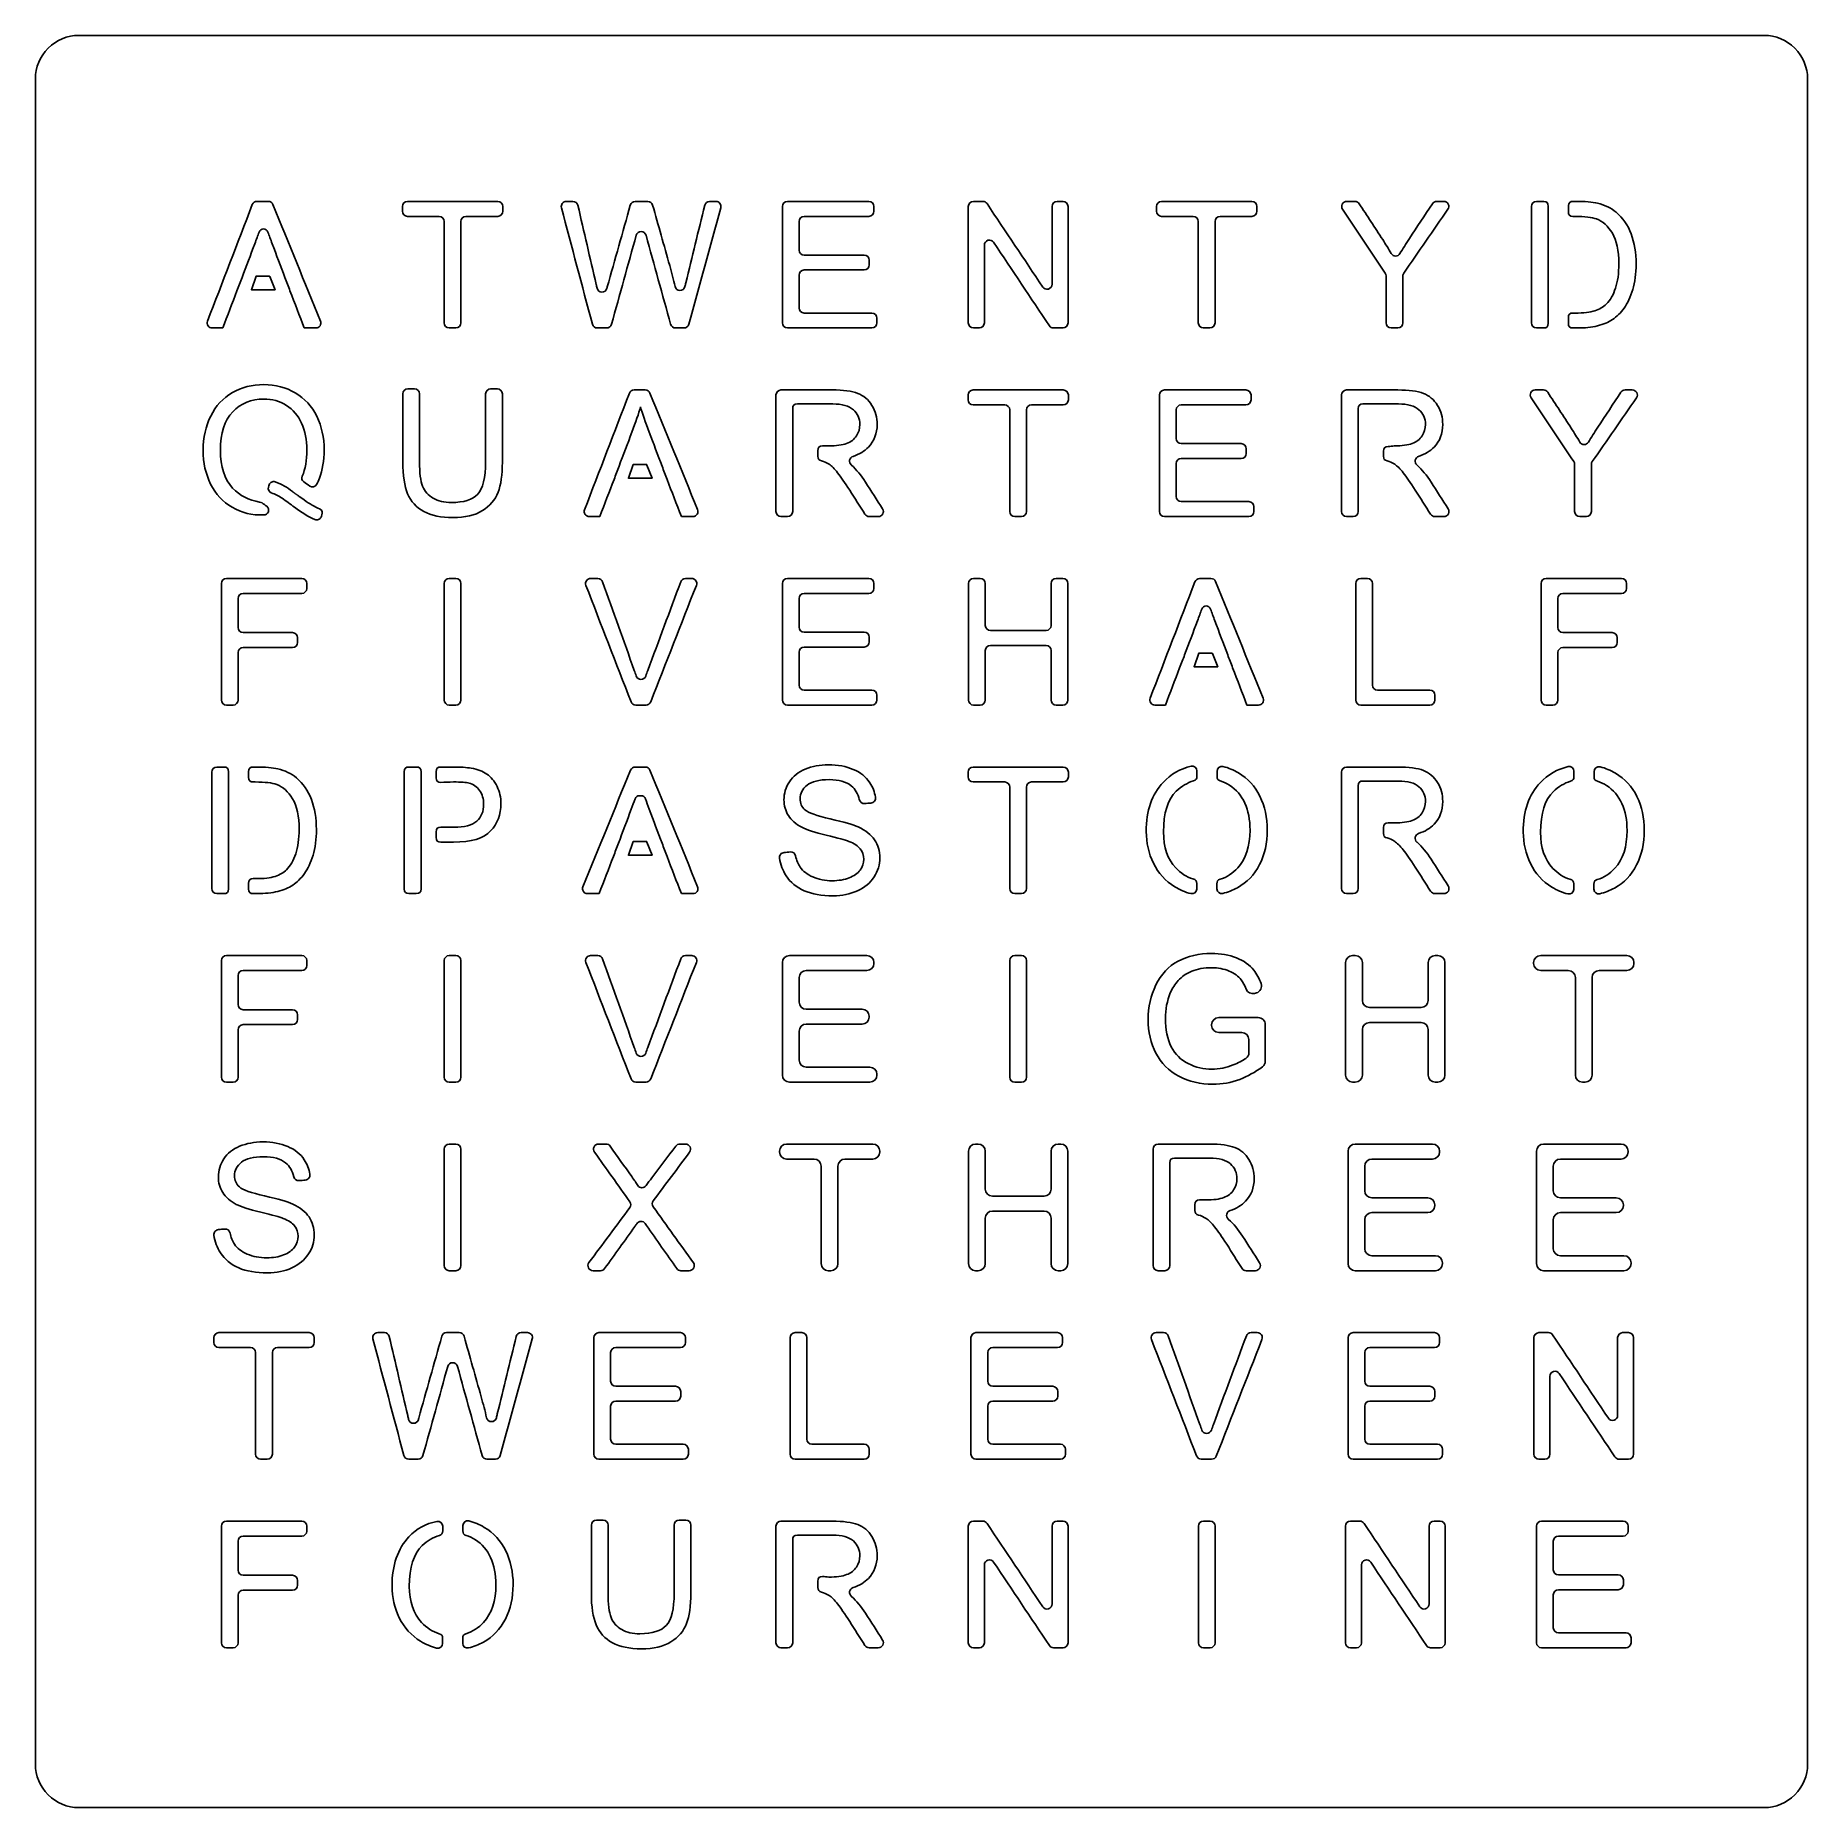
# Model space of a CAD drawing. Header units: millimetres. Extents: x 3434.5 to 3512.3, y -25.8 to 52.
import ezdxf

# ---------------------------------------------------------------- set-up
doc = ezdxf.new("R2010")
doc.units = ezdxf.units.MM
doc.layers.get('0').update_dxf_attribs({"linetype": 'CONTINUOUS'})

msp = doc.modelspace()

# ---------------------------------------------------------------- linework, layer by layer
msp.add_line((3460.853, -0.264), (3460.85, -0.268))
msp.add_lwpolyline([(3510.438, -25.78), (3436.438, -25.78, -0.414214), (3434.527, -23.869), (3434.527, 50.131, -0.414214), (3436.438, 52.041), (3510.438, 52.041, -0.414214), (3512.348, 50.131), (3512.348, -23.869, -0.414214)], format="xyb", close=True)
for points in [[(3444.812, 41.477), (3444.221, 41.477), (3444.011, 40.877), (3445.049, 40.877), (3444.821, 41.453)], [(3461.371, 33.197), (3460.779, 33.197), (3460.57, 32.598), (3461.608, 32.598), (3461.38, 33.174)], [(3486.209, 24.918), (3485.618, 24.918), (3485.408, 24.319), (3486.446, 24.319), (3486.218, 24.895)], [(3461.371, 16.639), (3460.779, 16.639), (3460.57, 16.039), (3461.608, 16.039), (3461.38, 16.615)]]:
    msp.add_lwpolyline(points, close=True)
for points, degree in [([(3442.084, 39.494), (3442.739, 41.2), (3443.395, 42.905), (3444.05, 44.611)], 3), ([(3444.05, 44.611), (3444.084, 44.698), (3444.163, 44.753), (3444.256, 44.753)], 3), ([(3444.256, 44.753), (3444.42, 44.753), (3444.584, 44.753), (3444.748, 44.753)], 3), ([(3444.748, 44.753), (3444.84, 44.753), (3444.918, 44.7), (3444.953, 44.616)], 3), ([(3444.953, 44.616), (3445.651, 42.91), (3446.349, 41.204), (3447.047, 39.499)], 3), ([(3450.643, 44.532), (3450.643, 44.653), (3450.742, 44.753), (3450.864, 44.753)], 3), ([(3450.643, 44.318), (3450.643, 44.389), (3450.643, 44.46), (3450.643, 44.532)], 3), ([(3450.864, 44.753), (3452.186, 44.753), (3453.507, 44.753), (3454.828, 44.753)], 3), ([(3454.828, 44.753), (3454.95, 44.753), (3455.049, 44.653), (3455.049, 44.532)], 3), ([(3455.049, 44.532), (3455.049, 44.46), (3455.049, 44.389), (3455.049, 44.318)], 3), ([(3457.626, 44.475), (3457.608, 44.544), (3457.621, 44.611), (3457.665, 44.667)], 3), ([(3458.984, 39.358), (3458.532, 41.064), (3458.079, 42.769), (3457.626, 44.475)], 3), ([(3457.665, 44.667), (3457.708, 44.723), (3457.769, 44.753), (3457.84, 44.753)], 3), ([(3457.84, 44.753), (3457.937, 44.753), (3458.034, 44.753), (3458.131, 44.753)], 3), ([(3458.131, 44.753), (3458.235, 44.753), (3458.323, 44.683), (3458.347, 44.582)], 3), ([(3458.347, 44.582), (3458.616, 43.424), (3458.884, 42.267), (3459.153, 41.109)], 3), ([(3459.639, 40.999), (3459.976, 42.197), (3460.314, 43.394), (3460.651, 44.592)], 3), ([(3460.651, 44.592), (3460.678, 44.689), (3460.763, 44.753), (3460.864, 44.753)], 3), ([(3460.864, 44.753), (3461.048, 44.753), (3461.233, 44.753), (3461.417, 44.753)], 3), ([(3461.417, 44.753), (3461.517, 44.753), (3461.602, 44.689), (3461.63, 44.592)], 3), ([(3461.63, 44.592), (3461.88, 43.708), (3462.13, 42.823), (3462.38, 41.939)], 3), ([(3463.089, 41.181), (3463.366, 42.315), (3463.643, 43.45), (3463.919, 44.584)], 3), ([(3464.624, 44.473), (3464.157, 42.768), (3463.689, 41.062), (3463.221, 39.356)], 3), ([(3463.919, 44.584), (3463.944, 44.685), (3464.031, 44.753), (3464.134, 44.753)], 3), ([(3464.134, 44.753), (3464.227, 44.753), (3464.319, 44.753), (3464.411, 44.753)], 3), ([(3464.411, 44.753), (3464.482, 44.753), (3464.544, 44.722), (3464.587, 44.666)], 3), ([(3464.587, 44.666), (3464.63, 44.609), (3464.643, 44.542), (3464.624, 44.473)], 3), ([(3467.331, 44.532), (3467.331, 44.653), (3467.43, 44.753), (3467.552, 44.753)], 3), ([(3467.331, 39.415), (3467.331, 41.12), (3467.331, 42.826), (3467.331, 44.532)], 3), ([(3467.552, 44.753), (3468.744, 44.753), (3469.936, 44.753), (3471.128, 44.753)], 3), ([(3471.128, 44.753), (3471.25, 44.753), (3471.35, 44.653), (3471.35, 44.532)], 3), ([(3471.35, 44.532), (3471.35, 44.46), (3471.35, 44.389), (3471.35, 44.318)], 3), ([(3475.494, 44.532), (3475.494, 44.653), (3475.594, 44.753), (3475.715, 44.753)], 3), ([(3475.494, 39.415), (3475.494, 41.12), (3475.494, 42.826), (3475.494, 44.532)], 3), ([(3475.715, 44.753), (3475.854, 44.753), (3475.992, 44.753), (3476.131, 44.753)], 3), ([(3476.131, 44.753), (3476.207, 44.753), (3476.272, 44.718), (3476.315, 44.655)], 3), ([(3476.315, 44.655), (3477.131, 43.434), (3477.948, 42.214), (3478.764, 40.993)], 3), ([(3479.169, 44.532), (3479.169, 44.653), (3479.268, 44.753), (3479.39, 44.753)], 3), ([(3479.169, 41.116), (3479.169, 42.255), (3479.169, 43.393), (3479.169, 44.532)], 3), ([(3479.39, 44.753), (3479.478, 44.753), (3479.566, 44.753), (3479.653, 44.753)], 3), ([(3479.653, 44.753), (3479.775, 44.753), (3479.874, 44.653), (3479.874, 44.532)], 3), ([(3479.874, 44.532), (3479.874, 42.826), (3479.874, 41.12), (3479.874, 39.415)], 3), ([(3483.761, 44.532), (3483.761, 44.653), (3483.86, 44.753), (3483.982, 44.753)], 3), ([(3483.761, 44.318), (3483.761, 44.389), (3483.761, 44.46), (3483.761, 44.532)], 3), ([(3483.982, 44.753), (3485.303, 44.753), (3486.624, 44.753), (3487.946, 44.753)], 3), ([(3487.946, 44.753), (3488.067, 44.753), (3488.167, 44.653), (3488.167, 44.532)], 3), ([(3488.167, 44.532), (3488.167, 44.46), (3488.167, 44.389), (3488.167, 44.318)], 3), ([(3491.929, 44.409), (3491.882, 44.478), (3491.878, 44.562), (3491.918, 44.636)], 3), ([(3491.918, 44.636), (3491.957, 44.71), (3492.029, 44.753), (3492.113, 44.753)], 3), ([(3493.804, 41.604), (3493.179, 42.539), (3492.554, 43.474), (3491.929, 44.409)], 3), ([(3492.113, 44.753), (3492.233, 44.753), (3492.354, 44.753), (3492.474, 44.753)], 3), ([(3492.474, 44.753), (3492.551, 44.753), (3492.617, 44.717), (3492.659, 44.653)], 3), ([(3492.659, 44.653), (3493.003, 44.127), (3493.346, 43.602), (3493.69, 43.077)], 3), ([(3496.555, 44.406), (3495.909, 43.472), (3495.262, 42.538), (3494.616, 41.605)], 3), ([(3494.861, 43.118), (3495.198, 43.63), (3495.536, 44.142), (3495.873, 44.653)], 3), ([(3495.873, 44.653), (3495.915, 44.717), (3495.981, 44.753), (3496.058, 44.753)], 3), ([(3496.058, 44.753), (3496.163, 44.753), (3496.268, 44.753), (3496.373, 44.753)], 3), ([(3496.373, 44.753), (3496.458, 44.753), (3496.53, 44.709), (3496.569, 44.634)], 3), ([(3496.569, 44.634), (3496.608, 44.56), (3496.603, 44.475), (3496.555, 44.406)], 3), ([(3500.445, 44.753), (3500.323, 44.753), (3500.224, 44.654), (3500.224, 44.532)], 3), ([(3500.224, 44.532), (3500.224, 42.826), (3500.224, 41.12), (3500.224, 39.415)], 3), ([(3500.76, 44.753), (3500.655, 44.753), (3500.55, 44.753), (3500.445, 44.753)], 3), ([(3500.96, 44.546), (3500.96, 44.688), (3500.902, 44.748), (3500.76, 44.753)], 3), ([(3500.959, 44.097), (3500.96, 44.246), (3500.96, 44.396), (3500.96, 44.546)], 3), ([(3501.845, 44.569), (3501.845, 44.48), (3501.844, 44.391), (3501.844, 44.301)], 3), ([(3502.05, 44.753), (3501.918, 44.752), (3501.86, 44.701), (3501.845, 44.569)], 3), ([(3502.138, 44.753), (3502.109, 44.753), (3502.079, 44.753), (3502.05, 44.753)], 3), ([(3503.129, 44.673), (3502.901, 44.725), (3502.571, 44.754), (3502.138, 44.753)], 3), ([(3503.944, 44.275), (3503.719, 44.467), (3503.447, 44.599), (3503.129, 44.673)], 3), ([(3450.864, 44.097), (3450.742, 44.097), (3450.643, 44.196), (3450.643, 44.318)], 3), ([(3452.253, 44.097), (3451.79, 44.097), (3451.327, 44.097), (3450.864, 44.097)], 3), ([(3452.475, 43.876), (3452.475, 43.997), (3452.375, 44.097), (3452.253, 44.097)], 3), ([(3452.475, 39.415), (3452.475, 40.902), (3452.475, 42.389), (3452.475, 43.876)], 3), ([(3453.431, 44.097), (3453.309, 44.097), (3453.21, 43.997), (3453.21, 43.876)], 3), ([(3453.21, 43.876), (3453.21, 42.389), (3453.21, 40.902), (3453.21, 39.415)], 3), ([(3454.828, 44.097), (3454.363, 44.097), (3453.897, 44.097), (3453.431, 44.097)], 3), ([(3455.049, 44.318), (3455.049, 44.196), (3454.95, 44.097), (3454.828, 44.097)], 3), ([(3468.287, 44.097), (3468.165, 44.097), (3468.066, 43.997), (3468.066, 43.876)], 3), ([(3468.066, 43.876), (3468.066, 43.456), (3468.066, 43.035), (3468.066, 42.616)], 3), ([(3471.128, 44.097), (3470.181, 44.097), (3469.234, 44.097), (3468.287, 44.097)], 3), ([(3471.35, 44.318), (3471.35, 44.196), (3471.25, 44.097), (3471.128, 44.097)], 3), ([(3483.982, 44.097), (3483.86, 44.097), (3483.761, 44.196), (3483.761, 44.318)], 3), ([(3485.371, 44.097), (3484.908, 44.097), (3484.445, 44.097), (3483.982, 44.097)], 3), ([(3485.592, 43.876), (3485.592, 43.997), (3485.493, 44.097), (3485.371, 44.097)], 3), ([(3485.592, 39.415), (3485.592, 40.902), (3485.592, 42.389), (3485.592, 43.876)], 3), ([(3486.548, 44.097), (3486.427, 44.097), (3486.327, 43.997), (3486.327, 43.876)], 3), ([(3486.327, 43.876), (3486.327, 42.389), (3486.327, 40.902), (3486.327, 39.415)], 3), ([(3487.946, 44.097), (3487.48, 44.097), (3487.014, 44.097), (3486.548, 44.097)], 3), ([(3488.167, 44.318), (3488.167, 44.196), (3488.067, 44.097), (3487.946, 44.097)], 3), ([(3500.959, 39.85), (3500.959, 41.266), (3500.959, 42.681), (3500.959, 44.097)], 3), ([(3501.844, 44.301), (3501.844, 44.157), (3501.903, 44.097), (3502.047, 44.095)], 3), ([(3502.047, 44.095), (3502.075, 44.095), (3502.102, 44.095), (3502.13, 44.095)], 3), ([(3502.13, 44.095), (3502.566, 44.095), (3502.883, 44.059), (3503.079, 43.983)], 3), ([(3503.079, 43.983), (3503.353, 43.877), (3503.584, 43.668), (3503.776, 43.355)], 3), ([(3504.601, 43.325), (3504.457, 43.711), (3504.236, 44.027), (3503.944, 44.275)], 3), ([(3444.16, 42.896), (3443.973, 42.399), (3443.785, 41.903), (3443.598, 41.406)], 3), ([(3444.347, 43.407), (3444.292, 43.25), (3444.23, 43.08), (3444.16, 42.896)], 3), ([(3444.737, 43.407), (3444.672, 43.592), (3444.411, 43.592), (3444.347, 43.407)], 3), ([(3444.923, 42.896), (3444.854, 43.08), (3444.792, 43.25), (3444.737, 43.407)], 3), ([(3445.486, 41.406), (3445.298, 41.903), (3445.111, 42.399), (3444.923, 42.896)], 3), ([(3460.913, 43.27), (3460.55, 41.965), (3460.187, 40.66), (3459.824, 39.355)], 3), ([(3461.127, 43.431), (3461.026, 43.432), (3460.94, 43.367), (3460.913, 43.27)], 3), ([(3461.34, 43.269), (3461.313, 43.366), (3461.228, 43.431), (3461.127, 43.431)], 3), ([(3462.422, 39.356), (3462.061, 40.66), (3461.7, 41.965), (3461.34, 43.269)], 3), ([(3476.356, 43.045), (3476.262, 43.016), (3476.199, 42.932), (3476.199, 42.834)], 3), ([(3476.199, 42.834), (3476.199, 41.694), (3476.199, 40.554), (3476.199, 39.415)], 3), ([(3476.604, 42.956), (3476.549, 43.039), (3476.451, 43.074), (3476.356, 43.045)], 3), ([(3479.054, 39.292), (3478.238, 40.513), (3477.421, 41.735), (3476.604, 42.956)], 3), ([(3493.69, 43.077), (3493.821, 42.873), (3493.947, 42.669), (3494.067, 42.464)], 3), ([(3494.447, 42.461), (3494.57, 42.665), (3494.708, 42.885), (3494.861, 43.118)], 3), ([(3503.776, 43.355), (3503.966, 43.043), (3504.062, 42.596), (3504.062, 42.015)], 3), ([(3504.821, 42.003), (3504.821, 42.499), (3504.748, 42.939), (3504.601, 43.325)], 3), ([(3468.066, 42.616), (3468.066, 42.494), (3468.165, 42.395), (3468.287, 42.395)], 3), ([(3468.287, 42.395), (3469.165, 42.395), (3470.042, 42.395), (3470.92, 42.395)], 3), ([(3470.92, 42.395), (3471.042, 42.395), (3471.141, 42.295), (3471.141, 42.173)], 3), ([(3471.141, 42.173), (3471.141, 42.103), (3471.141, 42.033), (3471.141, 41.963)], 3), ([(3494.067, 42.464), (3494.107, 42.395), (3494.176, 42.355), (3494.256, 42.355)], 3), ([(3494.256, 42.355), (3494.336, 42.354), (3494.405, 42.393), (3494.447, 42.461)], 3), ([(3443.598, 41.406), (3443.524, 41.212), (3443.451, 41.018), (3443.378, 40.825)], 3), ([(3445.705, 40.825), (3445.632, 41.018), (3445.559, 41.212), (3445.486, 41.406)], 3), ([(3462.38, 41.939), (3462.47, 41.623), (3462.549, 41.315), (3462.617, 41.016)], 3), ([(3468.287, 41.742), (3468.165, 41.742), (3468.066, 41.643), (3468.066, 41.521)], 3), ([(3468.066, 41.521), (3468.066, 41.038), (3468.066, 40.554), (3468.066, 40.071)], 3), ([(3470.92, 41.742), (3470.042, 41.742), (3469.165, 41.742), (3468.287, 41.742)], 3), ([(3471.141, 41.963), (3471.141, 41.842), (3471.042, 41.742), (3470.92, 41.742)], 3), ([(3493.841, 41.481), (3493.841, 41.527), (3493.829, 41.566), (3493.804, 41.604)], 3), ([(3493.841, 39.415), (3493.841, 40.103), (3493.841, 40.792), (3493.841, 41.481)], 3), ([(3494.616, 41.605), (3494.589, 41.566), (3494.577, 41.526), (3494.577, 41.479)], 3), ([(3494.577, 41.479), (3494.577, 40.791), (3494.577, 40.103), (3494.577, 39.415)], 3), ([(3504.062, 42.015), (3504.062, 41.595), (3504.013, 41.239), (3503.916, 40.943)], 3), ([(3504.672, 40.881), (3504.771, 41.208), (3504.821, 41.582), (3504.821, 42.003)], 3), ([(3443.378, 40.825), (3443.169, 40.281), (3442.96, 39.737), (3442.75, 39.194)], 3), ([(3446.333, 39.194), (3446.124, 39.737), (3445.915, 40.281), (3445.705, 40.825)], 3), ([(3459.153, 41.109), (3459.167, 41.054), (3459.179, 40.998), (3459.192, 40.942)], 3), ([(3459.192, 40.942), (3459.216, 40.841), (3459.302, 40.771), (3459.405, 40.77)], 3), ([(3459.405, 40.77), (3459.508, 40.769), (3459.596, 40.836), (3459.622, 40.936)], 3), ([(3459.622, 40.936), (3459.629, 40.963), (3459.635, 40.985), (3459.639, 40.999)], 3), ([(3462.617, 41.016), (3462.64, 40.914), (3462.727, 40.844), (3462.831, 40.843)], 3), ([(3462.831, 40.843), (3462.935, 40.842), (3463.023, 40.911), (3463.048, 41.011)], 3), ([(3463.048, 41.011), (3463.061, 41.067), (3463.076, 41.123), (3463.089, 41.181)], 3), ([(3478.764, 40.993), (3478.819, 40.911), (3478.917, 40.876), (3479.012, 40.905)], 3), ([(3479.012, 40.905), (3479.107, 40.934), (3479.169, 41.018), (3479.169, 41.116)], 3), ([(3503.916, 40.943), (3503.819, 40.65), (3503.682, 40.414), (3503.508, 40.241)], 3), ([(3504.292, 40.071), (3504.448, 40.285), (3504.573, 40.555), (3504.672, 40.881)], 3), ([(3468.066, 40.071), (3468.066, 39.949), (3468.165, 39.85), (3468.287, 39.85)], 3), ([(3468.287, 39.85), (3469.277, 39.85), (3470.267, 39.85), (3471.258, 39.85)], 3), ([(3471.258, 39.85), (3471.38, 39.85), (3471.479, 39.751), (3471.479, 39.629)], 3), ([(3500.961, 39.401), (3500.961, 39.551), (3500.96, 39.7), (3500.959, 39.85)], 3), ([(3502.05, 39.85), (3501.904, 39.85), (3501.844, 39.789), (3501.844, 39.643)], 3), ([(3502.146, 39.85), (3502.114, 39.85), (3502.082, 39.85), (3502.05, 39.85)], 3), ([(3503.01, 39.952), (3502.801, 39.883), (3502.513, 39.85), (3502.146, 39.85)], 3), ([(3503.508, 40.241), (3503.384, 40.116), (3503.218, 40.021), (3503.01, 39.952)], 3), ([(3503.786, 39.568), (3503.97, 39.689), (3504.138, 39.857), (3504.292, 40.071)], 3), ([(3442.108, 39.289), (3442.066, 39.352), (3442.057, 39.424), (3442.084, 39.494)], 3), ([(3442.291, 39.194), (3442.216, 39.194), (3442.151, 39.228), (3442.108, 39.289)], 3), ([(3442.75, 39.194), (3442.597, 39.194), (3442.444, 39.194), (3442.291, 39.194)], 3), ([(3446.843, 39.194), (3446.673, 39.194), (3446.503, 39.194), (3446.333, 39.194)], 3), ([(3447.026, 39.292), (3446.984, 39.229), (3446.919, 39.194), (3446.843, 39.194)], 3), ([(3447.047, 39.499), (3447.076, 39.428), (3447.068, 39.355), (3447.026, 39.292)], 3), ([(3452.696, 39.194), (3452.574, 39.194), (3452.475, 39.293), (3452.475, 39.415)], 3), ([(3452.989, 39.194), (3452.891, 39.194), (3452.793, 39.194), (3452.696, 39.194)], 3), ([(3453.21, 39.415), (3453.21, 39.293), (3453.11, 39.194), (3452.989, 39.194)], 3), ([(3459.198, 39.194), (3459.096, 39.194), (3459.011, 39.26), (3458.984, 39.358)], 3), ([(3459.611, 39.194), (3459.473, 39.194), (3459.335, 39.194), (3459.198, 39.194)], 3), ([(3459.824, 39.355), (3459.797, 39.258), (3459.711, 39.194), (3459.611, 39.194)], 3), ([(3462.635, 39.194), (3462.534, 39.194), (3462.449, 39.258), (3462.422, 39.356)], 3), ([(3463.008, 39.194), (3462.884, 39.194), (3462.759, 39.194), (3462.635, 39.194)], 3), ([(3463.221, 39.356), (3463.195, 39.259), (3463.109, 39.194), (3463.008, 39.194)], 3), ([(3467.552, 39.194), (3467.43, 39.194), (3467.331, 39.293), (3467.331, 39.415)], 3), ([(3471.258, 39.194), (3470.022, 39.194), (3468.787, 39.194), (3467.552, 39.194)], 3), ([(3471.479, 39.415), (3471.479, 39.293), (3471.38, 39.194), (3471.258, 39.194)], 3), ([(3471.479, 39.629), (3471.479, 39.557), (3471.479, 39.486), (3471.479, 39.415)], 3), ([(3475.715, 39.194), (3475.594, 39.194), (3475.494, 39.293), (3475.494, 39.415)], 3), ([(3475.979, 39.194), (3475.891, 39.194), (3475.803, 39.194), (3475.715, 39.194)], 3), ([(3476.199, 39.415), (3476.199, 39.293), (3476.1, 39.194), (3475.979, 39.194)], 3), ([(3479.238, 39.194), (3479.162, 39.194), (3479.096, 39.229), (3479.054, 39.292)], 3), ([(3479.653, 39.194), (3479.515, 39.194), (3479.376, 39.194), (3479.238, 39.194)], 3), ([(3479.874, 39.415), (3479.874, 39.293), (3479.775, 39.194), (3479.653, 39.194)], 3), ([(3485.813, 39.194), (3485.692, 39.194), (3485.592, 39.293), (3485.592, 39.415)], 3), ([(3486.106, 39.194), (3486.009, 39.194), (3485.911, 39.194), (3485.813, 39.194)], 3), ([(3486.327, 39.415), (3486.327, 39.293), (3486.228, 39.194), (3486.106, 39.194)], 3), ([(3494.062, 39.194), (3493.941, 39.194), (3493.841, 39.293), (3493.841, 39.415)], 3), ([(3494.355, 39.194), (3494.258, 39.194), (3494.16, 39.194), (3494.062, 39.194)], 3), ([(3494.577, 39.415), (3494.577, 39.293), (3494.477, 39.194), (3494.355, 39.194)], 3), ([(3500.224, 39.415), (3500.224, 39.293), (3500.323, 39.194), (3500.445, 39.194)], 3), ([(3500.445, 39.194), (3500.548, 39.194), (3500.652, 39.194), (3500.755, 39.194)], 3), ([(3500.755, 39.194), (3500.901, 39.194), (3500.962, 39.255), (3500.961, 39.401)], 3), ([(3501.844, 39.643), (3501.844, 39.562), (3501.844, 39.481), (3501.844, 39.4)], 3), ([(3501.844, 39.4), (3501.844, 39.254), (3501.904, 39.194), (3502.05, 39.194)], 3), ([(3502.05, 39.194), (3502.11, 39.194), (3502.17, 39.194), (3502.23, 39.194)], 3), ([(3502.23, 39.194), (3502.566, 39.194), (3502.863, 39.224), (3503.123, 39.288)], 3), ([(3503.123, 39.288), (3503.382, 39.351), (3503.604, 39.445), (3503.786, 39.568)], 3), ([(3444.551, 36.707), (3444.044, 36.707), (3443.584, 36.589), (3443.174, 36.355)], 3), ([(3445.94, 36.341), (3445.527, 36.585), (3445.065, 36.707), (3444.551, 36.707)], 3), ([(3443.174, 36.355), (3442.762, 36.119), (3442.447, 35.776), (3442.224, 35.327)], 3), ([(3443.191, 35.511), (3443.552, 35.886), (3444.008, 36.074), (3444.555, 36.074)], 3), ([(3444.555, 36.074), (3444.923, 36.074), (3445.253, 35.981), (3445.548, 35.796)], 3), ([(3446.882, 35.317), (3446.666, 35.756), (3446.352, 36.097), (3445.94, 36.341)], 3), ([(3450.66, 36.3), (3450.66, 36.421), (3450.759, 36.521), (3450.881, 36.521)], 3), ([(3450.66, 33.308), (3450.66, 34.306), (3450.66, 35.303), (3450.66, 36.3)], 3), ([(3450.881, 36.521), (3450.979, 36.521), (3451.076, 36.521), (3451.174, 36.521)], 3), ([(3451.174, 36.521), (3451.296, 36.521), (3451.395, 36.421), (3451.395, 36.3)], 3), ([(3451.395, 36.3), (3451.395, 35.304), (3451.395, 34.308), (3451.395, 33.312)], 3), ([(3454.296, 36.3), (3454.296, 36.421), (3454.395, 36.521), (3454.517, 36.521)], 3), ([(3454.296, 33.312), (3454.296, 34.308), (3454.296, 35.304), (3454.296, 36.3)], 3), ([(3454.517, 36.521), (3454.615, 36.521), (3454.713, 36.521), (3454.811, 36.521)], 3), ([(3454.811, 36.521), (3454.933, 36.521), (3455.032, 36.421), (3455.032, 36.3)], 3), ([(3455.032, 36.3), (3455.032, 35.303), (3455.032, 34.306), (3455.032, 33.308)], 3), ([(3458.643, 31.215), (3459.298, 32.92), (3459.954, 34.626), (3460.609, 36.331)], 3), ([(3460.609, 36.331), (3460.642, 36.419), (3460.722, 36.473), (3460.815, 36.473)], 3), ([(3460.815, 36.473), (3460.979, 36.473), (3461.143, 36.473), (3461.307, 36.473)], 3), ([(3461.307, 36.473), (3461.399, 36.473), (3461.477, 36.421), (3461.511, 36.336)], 3), ([(3461.511, 36.336), (3462.21, 34.63), (3462.908, 32.925), (3463.606, 31.219)], 3), ([(3467.267, 36.474), (3467.145, 36.474), (3467.046, 36.374), (3467.046, 36.253)], 3), ([(3467.046, 36.253), (3467.046, 34.547), (3467.046, 32.841), (3467.046, 31.135)], 3), ([(3469.511, 36.474), (3468.763, 36.474), (3468.015, 36.474), (3467.267, 36.474)], 3), ([(3467.781, 35.652), (3467.781, 35.798), (3467.842, 35.859), (3467.988, 35.859)], 3), ([(3467.988, 35.859), (3468.505, 35.859), (3469.023, 35.859), (3469.54, 35.859)], 3), ([(3470.641, 36.323), (3470.383, 36.423), (3470.006, 36.474), (3469.511, 36.474)], 3), ([(3469.54, 35.859), (3469.953, 35.859), (3470.255, 35.775), (3470.445, 35.605)], 3), ([(3471.259, 35.795), (3471.104, 36.048), (3470.898, 36.224), (3470.641, 36.323)], 3), ([(3475.481, 36.252), (3475.481, 36.374), (3475.58, 36.473), (3475.702, 36.473)], 3), ([(3475.481, 36.038), (3475.481, 36.11), (3475.481, 36.181), (3475.481, 36.252)], 3), ([(3475.702, 35.817), (3475.58, 35.817), (3475.481, 35.917), (3475.481, 36.038)], 3), ([(3475.702, 36.473), (3477.024, 36.473), (3478.345, 36.473), (3479.666, 36.473)], 3), ([(3477.091, 35.817), (3476.628, 35.817), (3476.165, 35.817), (3475.702, 35.817)], 3), ([(3477.313, 35.596), (3477.313, 35.718), (3477.213, 35.817), (3477.091, 35.817)], 3), ([(3478.269, 35.817), (3478.147, 35.817), (3478.048, 35.718), (3478.048, 35.596)], 3), ([(3479.666, 35.817), (3479.201, 35.817), (3478.735, 35.817), (3478.269, 35.817)], 3), ([(3479.666, 36.473), (3479.788, 36.473), (3479.887, 36.374), (3479.887, 36.252)], 3), ([(3479.887, 36.038), (3479.887, 35.917), (3479.788, 35.817), (3479.666, 35.817)], 3), ([(3479.887, 36.252), (3479.887, 36.181), (3479.887, 36.11), (3479.887, 36.038)], 3), ([(3483.889, 36.252), (3483.889, 36.374), (3483.989, 36.473), (3484.111, 36.473)], 3), ([(3483.889, 31.135), (3483.889, 32.841), (3483.889, 34.547), (3483.889, 36.252)], 3), ([(3484.111, 36.473), (3485.303, 36.473), (3486.495, 36.473), (3487.687, 36.473)], 3), ([(3484.846, 35.817), (3484.724, 35.817), (3484.625, 35.718), (3484.625, 35.596)], 3), ([(3487.687, 35.817), (3486.74, 35.817), (3485.793, 35.817), (3484.846, 35.817)], 3), ([(3487.687, 36.473), (3487.809, 36.473), (3487.908, 36.374), (3487.908, 36.252)], 3), ([(3487.908, 36.038), (3487.908, 35.917), (3487.809, 35.817), (3487.687, 35.817)], 3), ([(3487.908, 36.252), (3487.908, 36.181), (3487.908, 36.11), (3487.908, 36.038)], 3), ([(3492.105, 36.473), (3491.983, 36.473), (3491.884, 36.374), (3491.884, 36.252)], 3), ([(3491.884, 36.252), (3491.884, 34.547), (3491.884, 32.841), (3491.884, 31.135)], 3), ([(3494.349, 36.473), (3493.601, 36.473), (3492.853, 36.473), (3492.105, 36.473)], 3), ([(3492.619, 35.652), (3492.619, 35.798), (3492.68, 35.859), (3492.826, 35.859)], 3), ([(3492.826, 35.859), (3493.343, 35.859), (3493.861, 35.859), (3494.378, 35.859)], 3), ([(3495.479, 36.323), (3495.221, 36.423), (3494.844, 36.473), (3494.349, 36.473)], 3), ([(3494.378, 35.859), (3494.791, 35.859), (3495.093, 35.774), (3495.283, 35.605)], 3), ([(3496.097, 35.795), (3495.942, 36.048), (3495.736, 36.224), (3495.479, 36.323)], 3), ([(3500.208, 36.129), (3500.162, 36.199), (3500.158, 36.283), (3500.197, 36.357)], 3), ([(3500.197, 36.357), (3500.237, 36.43), (3500.309, 36.473), (3500.392, 36.473)], 3), ([(3502.083, 33.324), (3501.458, 34.259), (3500.833, 35.194), (3500.208, 36.129)], 3), ([(3500.392, 36.473), (3500.513, 36.473), (3500.633, 36.473), (3500.754, 36.473)], 3), ([(3500.754, 36.473), (3500.83, 36.473), (3500.896, 36.438), (3500.938, 36.373)], 3), ([(3500.938, 36.373), (3501.282, 35.848), (3501.626, 35.323), (3501.969, 34.797)], 3), ([(3504.834, 36.126), (3504.188, 35.193), (3503.541, 34.259), (3502.895, 33.325)], 3), ([(3503.141, 34.839), (3503.478, 35.35), (3503.815, 35.862), (3504.152, 36.374)], 3), ([(3504.152, 36.374), (3504.194, 36.438), (3504.26, 36.473), (3504.337, 36.473)], 3), ([(3504.337, 36.473), (3504.442, 36.473), (3504.547, 36.473), (3504.653, 36.473)], 3), ([(3504.653, 36.473), (3504.737, 36.473), (3504.809, 36.429), (3504.848, 36.355)], 3), ([(3504.848, 36.355), (3504.887, 36.28), (3504.882, 36.196), (3504.834, 36.126)], 3), ([(3442.224, 35.327), (3442.001, 34.877), (3441.89, 34.377), (3441.89, 33.828)], 3), ([(3442.649, 33.828), (3442.649, 34.575), (3442.829, 35.136), (3443.191, 35.511)], 3), ([(3445.548, 35.796), (3445.842, 35.609), (3446.066, 35.348), (3446.218, 35.013)], 3), ([(3447.206, 33.832), (3447.206, 34.384), (3447.099, 34.878), (3446.882, 35.317)], 3), ([(3461.1, 35.734), (3461.018, 35.442), (3460.89, 35.07), (3460.719, 34.617)], 3), ([(3461.482, 34.617), (3461.311, 35.07), (3461.183, 35.442), (3461.1, 35.734)], 3), ([(3467.781, 34.019), (3467.781, 34.564), (3467.781, 35.108), (3467.781, 35.652)], 3), ([(3470.445, 35.605), (3470.637, 35.436), (3470.731, 35.219), (3470.731, 34.956)], 3), ([(3471.49, 34.956), (3471.49, 35.262), (3471.413, 35.542), (3471.259, 35.795)], 3), ([(3477.313, 31.135), (3477.313, 32.622), (3477.313, 34.109), (3477.313, 35.596)], 3), ([(3478.048, 35.596), (3478.048, 34.109), (3478.048, 32.622), (3478.048, 31.135)], 3), ([(3484.625, 35.596), (3484.625, 35.176), (3484.625, 34.756), (3484.625, 34.336)], 3), ([(3492.619, 34.019), (3492.619, 34.564), (3492.619, 35.108), (3492.619, 35.652)], 3), ([(3495.283, 35.605), (3495.475, 35.435), (3495.569, 35.219), (3495.569, 34.956)], 3), ([(3496.328, 34.956), (3496.328, 35.262), (3496.251, 35.542), (3496.097, 35.795)], 3), ([(3446.218, 35.013), (3446.371, 34.676), (3446.448, 34.283), (3446.448, 33.832)], 3), ([(3460.719, 34.617), (3460.532, 34.12), (3460.344, 33.623), (3460.156, 33.126)], 3), ([(3462.045, 33.126), (3461.857, 33.623), (3461.669, 34.12), (3461.482, 34.617)], 3), ([(3470.584, 34.458), (3470.485, 34.305), (3470.342, 34.194), (3470.151, 34.124)], 3), ([(3470.731, 34.956), (3470.731, 34.777), (3470.682, 34.611), (3470.584, 34.458)], 3), ([(3471.107, 33.96), (3471.363, 34.231), (3471.49, 34.562), (3471.49, 34.956)], 3), ([(3484.625, 34.336), (3484.625, 34.214), (3484.724, 34.115), (3484.846, 34.115)], 3), ([(3495.422, 34.458), (3495.324, 34.305), (3495.18, 34.194), (3494.989, 34.124)], 3), ([(3495.569, 34.956), (3495.569, 34.777), (3495.52, 34.611), (3495.422, 34.458)], 3), ([(3495.945, 33.96), (3496.201, 34.23), (3496.328, 34.562), (3496.328, 34.956)], 3), ([(3501.969, 34.797), (3502.101, 34.593), (3502.226, 34.389), (3502.346, 34.185)], 3), ([(3502.726, 34.182), (3502.849, 34.386), (3502.987, 34.605), (3503.141, 34.839)], 3), ([(3441.89, 33.828), (3441.89, 33.278), (3442, 32.783), (3442.221, 32.343)], 3), ([(3443.184, 32.164), (3442.827, 32.551), (3442.649, 33.106), (3442.649, 33.828)], 3), ([(3446.448, 33.832), (3446.448, 33.388), (3446.379, 33.005), (3446.244, 32.685)], 3), ([(3446.998, 32.599), (3447.137, 32.964), (3447.206, 33.375), (3447.206, 33.832)], 3), ([(3467.781, 33.383), (3467.781, 33.595), (3467.781, 33.807), (3467.781, 34.019)], 3), ([(3469.093, 34.012), (3468.947, 34.012), (3468.887, 33.952), (3468.887, 33.806)], 3), ([(3468.887, 33.806), (3468.887, 33.724), (3468.887, 33.642), (3468.887, 33.559)], 3), ([(3468.887, 33.559), (3468.887, 33.442), (3468.93, 33.386), (3469.045, 33.359)], 3), ([(3469.363, 34.019), (3469.273, 34.017), (3469.183, 34.015), (3469.093, 34.012)], 3), ([(3470.151, 34.124), (3469.962, 34.054), (3469.698, 34.019), (3469.363, 34.019)], 3), ([(3470.282, 33.39), (3470.298, 33.47), (3470.352, 33.531), (3470.43, 33.556)], 3), ([(3470.43, 33.556), (3470.715, 33.649), (3470.94, 33.784), (3471.107, 33.96)], 3), ([(3484.846, 34.115), (3485.724, 34.115), (3486.601, 34.115), (3487.479, 34.115)], 3), ([(3487.479, 34.115), (3487.601, 34.115), (3487.7, 34.016), (3487.7, 33.894)], 3), ([(3487.7, 33.684), (3487.7, 33.562), (3487.601, 33.463), (3487.479, 33.463)], 3), ([(3487.7, 33.894), (3487.7, 33.824), (3487.7, 33.754), (3487.7, 33.684)], 3), ([(3492.619, 33.383), (3492.619, 33.595), (3492.619, 33.807), (3492.619, 34.019)], 3), ([(3493.931, 33.986), (3493.785, 33.986), (3493.725, 33.926), (3493.725, 33.78)], 3), ([(3493.725, 33.78), (3493.725, 33.706), (3493.725, 33.633), (3493.725, 33.559)], 3), ([(3493.725, 33.559), (3493.725, 33.442), (3493.769, 33.386), (3493.883, 33.359)], 3), ([(3494.201, 34.019), (3494.111, 34.008), (3494.021, 33.997), (3493.931, 33.986)], 3), ([(3494.989, 34.124), (3494.8, 34.054), (3494.536, 34.019), (3494.201, 34.019)], 3), ([(3495.12, 33.39), (3495.136, 33.47), (3495.19, 33.531), (3495.268, 33.556)], 3), ([(3495.268, 33.556), (3495.553, 33.649), (3495.778, 33.784), (3495.945, 33.96)], 3), ([(3502.346, 34.185), (3502.387, 34.116), (3502.455, 34.076), (3502.535, 34.076)], 3), ([(3502.535, 34.076), (3502.615, 34.075), (3502.684, 34.114), (3502.726, 34.182)], 3), ([(3450.872, 31.916), (3450.73, 32.256), (3450.66, 32.719), (3450.66, 33.308)], 3), ([(3451.395, 33.312), (3451.395, 32.829), (3451.44, 32.473), (3451.53, 32.246)], 3), ([(3453.951, 31.899), (3454.181, 32.143), (3454.296, 32.615), (3454.296, 33.312)], 3), ([(3455.032, 33.308), (3455.032, 32.75), (3454.969, 32.306), (3454.842, 31.978)], 3), ([(3460.156, 33.126), (3460.083, 32.933), (3460.01, 32.739), (3459.937, 32.545)], 3), ([(3462.264, 32.545), (3462.191, 32.739), (3462.118, 32.933), (3462.045, 33.126)], 3), ([(3467.781, 31.135), (3467.781, 31.884), (3467.781, 32.634), (3467.781, 33.383)], 3), ([(3469.045, 33.359), (3469.159, 33.328), (3469.27, 33.279), (3469.38, 33.208)], 3), ([(3469.38, 33.208), (3469.49, 33.138), (3469.614, 33.014), (3469.753, 32.836)], 3), ([(3469.753, 32.836), (3469.892, 32.661), (3470.07, 32.404), (3470.285, 32.071)], 3), ([(3470.353, 33.179), (3470.291, 33.233), (3470.265, 33.31), (3470.282, 33.39)], 3), ([(3470.367, 33.166), (3470.363, 33.171), (3470.358, 33.175), (3470.353, 33.179)], 3), ([(3470.978, 32.427), (3470.786, 32.723), (3470.582, 32.97), (3470.367, 33.166)], 3), ([(3484.846, 33.463), (3484.724, 33.463), (3484.625, 33.363), (3484.625, 33.242)], 3), ([(3484.625, 33.242), (3484.625, 32.758), (3484.625, 32.275), (3484.625, 31.792)], 3), ([(3487.479, 33.463), (3486.601, 33.463), (3485.724, 33.463), (3484.846, 33.463)], 3), ([(3492.619, 31.135), (3492.619, 31.884), (3492.619, 32.633), (3492.619, 33.383)], 3), ([(3493.883, 33.359), (3493.997, 33.328), (3494.108, 33.279), (3494.218, 33.208)], 3), ([(3494.218, 33.208), (3494.328, 33.138), (3494.452, 33.014), (3494.591, 32.836)], 3), ([(3494.591, 32.836), (3494.73, 32.66), (3494.908, 32.404), (3495.123, 32.071)], 3), ([(3495.191, 33.179), (3495.129, 33.233), (3495.103, 33.31), (3495.12, 33.39)], 3), ([(3495.205, 33.166), (3495.201, 33.171), (3495.196, 33.175), (3495.191, 33.179)], 3), ([(3495.816, 32.427), (3495.624, 32.722), (3495.42, 32.97), (3495.205, 33.166)], 3), ([(3502.121, 33.201), (3502.121, 33.247), (3502.109, 33.286), (3502.083, 33.324)], 3), ([(3502.121, 31.135), (3502.121, 31.824), (3502.121, 32.513), (3502.121, 33.201)], 3), ([(3502.895, 33.325), (3502.868, 33.287), (3502.856, 33.247), (3502.856, 33.2)], 3), ([(3502.856, 33.2), (3502.856, 32.511), (3502.856, 31.823), (3502.856, 31.135)], 3), ([(3442.221, 32.343), (3442.443, 31.902), (3442.758, 31.562), (3443.168, 31.319)], 3), ([(3444.373, 31.549), (3443.901, 31.629), (3443.504, 31.821), (3443.184, 32.164)], 3), ([(3444.76, 32.207), (3444.726, 32.103), (3444.781, 31.99), (3444.885, 31.953)], 3), ([(3444.794, 32.31), (3444.783, 32.276), (3444.772, 32.241), (3444.76, 32.207)], 3), ([(3444.897, 32.427), (3444.847, 32.402), (3444.812, 32.363), (3444.794, 32.31)], 3), ([(3444.885, 31.953), (3445.048, 31.897), (3445.206, 31.819), (3445.357, 31.72)], 3), ([(3445.051, 32.436), (3444.999, 32.455), (3444.947, 32.452), (3444.897, 32.427)], 3), ([(3445.811, 32.013), (3445.604, 32.191), (3445.351, 32.331), (3445.051, 32.436)], 3), ([(3446.33, 31.641), (3446.02, 31.856), (3445.811, 32.013)], 2), ([(3446.244, 32.685), (3446.198, 32.576), (3446.217, 32.508), (3446.313, 32.438)], 3), ([(3446.313, 32.438), (3446.379, 32.389), (3446.468, 32.325), (3446.573, 32.251)], 3), ([(3446.573, 32.251), (3446.675, 32.178), (3446.818, 32.213), (3446.876, 32.325)], 3), ([(3446.876, 32.325), (3446.921, 32.413), (3446.962, 32.504), (3446.998, 32.599)], 3), ([(3451.581, 31.136), (3451.25, 31.315), (3451.013, 31.575), (3450.872, 31.916)], 3), ([(3451.53, 32.246), (3451.619, 32.016), (3451.774, 31.84), (3451.992, 31.716)], 3), ([(3454.842, 31.978), (3454.715, 31.649), (3454.487, 31.382), (3454.157, 31.176)], 3), ([(3459.937, 32.545), (3459.728, 32.002), (3459.518, 31.458), (3459.309, 30.914)], 3), ([(3462.892, 30.914), (3462.683, 31.458), (3462.473, 32.002), (3462.264, 32.545)], 3), ([(3470.285, 32.071), (3470.508, 31.72), (3470.731, 31.368), (3470.955, 31.017)], 3), ([(3471.728, 31.254), (3471.478, 31.645), (3471.228, 32.036), (3470.978, 32.427)], 3), ([(3495.123, 32.071), (3495.346, 31.72), (3495.569, 31.368), (3495.793, 31.016)], 3), ([(3496.566, 31.254), (3496.316, 31.645), (3496.066, 32.036), (3495.816, 32.427)], 3), ([(3443.168, 31.319), (3443.578, 31.077), (3444.034, 30.954), (3444.541, 30.99)], 3), ([(3444.477, 31.511), (3444.445, 31.534), (3444.412, 31.546), (3444.373, 31.549)], 3), ([(3444.682, 31.363), (3444.614, 31.413), (3444.545, 31.462), (3444.477, 31.511)], 3), ([(3444.541, 30.99), (3444.751, 30.969), (3444.854, 31.24), (3444.682, 31.363)], 3), ([(3445.357, 31.72), (3445.54, 31.589), (3445.722, 31.458), (3445.905, 31.327)], 3), ([(3445.905, 31.327), (3446.203, 31.094), (3446.502, 30.912), (3446.802, 30.782)], 3), ([(3447.008, 31.248), (3446.796, 31.344), (3446.569, 31.475), (3446.33, 31.641)], 3), ([(3447.109, 30.987), (3447.152, 31.087), (3447.107, 31.203), (3447.008, 31.248)], 3), ([(3452.859, 30.867), (3452.339, 30.867), (3451.911, 30.956), (3451.581, 31.136)], 3), ([(3451.992, 31.716), (3452.211, 31.592), (3452.478, 31.53), (3452.794, 31.53)], 3), ([(3452.794, 31.53), (3453.335, 31.53), (3453.721, 31.653), (3453.951, 31.899)], 3), ([(3454.157, 31.176), (3453.827, 30.969), (3453.395, 30.867), (3452.859, 30.867)], 3), ([(3458.667, 31.01), (3458.625, 31.072), (3458.616, 31.144), (3458.643, 31.215)], 3), ([(3463.606, 31.219), (3463.635, 31.149), (3463.627, 31.075), (3463.585, 31.012)], 3), ([(3467.046, 31.135), (3467.046, 31.014), (3467.145, 30.914), (3467.267, 30.914)], 3), ([(3467.56, 30.914), (3467.682, 30.914), (3467.781, 31.014), (3467.781, 31.135)], 3), ([(3471.736, 31.029), (3471.775, 31.102), (3471.773, 31.184), (3471.728, 31.254)], 3), ([(3477.534, 30.914), (3477.412, 30.914), (3477.313, 31.013), (3477.313, 31.135)], 3), ([(3478.048, 31.135), (3478.048, 31.013), (3477.948, 30.914), (3477.827, 30.914)], 3), ([(3484.111, 30.914), (3483.989, 30.914), (3483.889, 31.013), (3483.889, 31.135)], 3), ([(3484.625, 31.792), (3484.625, 31.67), (3484.724, 31.57), (3484.846, 31.57)], 3), ([(3484.846, 31.57), (3485.836, 31.57), (3486.826, 31.57), (3487.817, 31.57)], 3), ([(3487.817, 31.57), (3487.938, 31.57), (3488.038, 31.471), (3488.038, 31.349)], 3), ([(3488.038, 31.135), (3488.038, 31.013), (3487.938, 30.914), (3487.817, 30.914)], 3), ([(3488.038, 31.349), (3488.038, 31.278), (3488.038, 31.207), (3488.038, 31.135)], 3), ([(3491.884, 31.135), (3491.884, 31.013), (3491.983, 30.914), (3492.105, 30.914)], 3), ([(3492.398, 30.914), (3492.52, 30.914), (3492.619, 31.013), (3492.619, 31.135)], 3), ([(3496.574, 31.029), (3496.613, 31.102), (3496.611, 31.184), (3496.566, 31.254)], 3), ([(3502.342, 30.914), (3502.22, 30.914), (3502.121, 31.013), (3502.121, 31.135)], 3), ([(3502.856, 31.135), (3502.856, 31.013), (3502.756, 30.914), (3502.635, 30.914)], 3), ([(3446.802, 30.782), (3446.854, 30.759), (3446.906, 30.759), (3446.957, 30.779)], 3), ([(3446.957, 30.779), (3447.009, 30.8), (3447.046, 30.836), (3447.068, 30.888)], 3), ([(3447.068, 30.888), (3447.082, 30.921), (3447.096, 30.954), (3447.109, 30.987)], 3), ([(3458.849, 30.914), (3458.774, 30.914), (3458.71, 30.948), (3458.667, 31.01)], 3), ([(3459.309, 30.914), (3459.156, 30.914), (3459.003, 30.914), (3458.849, 30.914)], 3), ([(3463.402, 30.914), (3463.232, 30.914), (3463.062, 30.914), (3462.892, 30.914)], 3), ([(3463.585, 31.012), (3463.543, 30.949), (3463.477, 30.914), (3463.402, 30.914)], 3), ([(3467.267, 30.914), (3467.365, 30.914), (3467.463, 30.914), (3467.56, 30.914)], 3), ([(3470.955, 31.017), (3470.996, 30.951), (3471.063, 30.914), (3471.141, 30.914)], 3), ([(3471.141, 30.914), (3471.275, 30.914), (3471.408, 30.914), (3471.542, 30.914)], 3), ([(3471.542, 30.914), (3471.625, 30.914), (3471.696, 30.956), (3471.736, 31.029)], 3), ([(3477.827, 30.914), (3477.729, 30.914), (3477.631, 30.914), (3477.534, 30.914)], 3), ([(3487.817, 30.914), (3486.581, 30.914), (3485.346, 30.914), (3484.111, 30.914)], 3), ([(3492.105, 30.914), (3492.203, 30.914), (3492.301, 30.914), (3492.398, 30.914)], 3), ([(3495.793, 31.016), (3495.835, 30.951), (3495.901, 30.914), (3495.979, 30.914)], 3), ([(3495.979, 30.914), (3496.113, 30.914), (3496.246, 30.914), (3496.38, 30.914)], 3), ([(3496.38, 30.914), (3496.463, 30.914), (3496.534, 30.956), (3496.574, 31.029)], 3), ([(3502.635, 30.914), (3502.537, 30.914), (3502.439, 30.914), (3502.342, 30.914)], 3), ([(3442.691, 27.973), (3442.691, 28.095), (3442.791, 28.194), (3442.912, 28.194)], 3), ([(3442.912, 28.194), (3444.015, 28.194), (3445.118, 28.194), (3446.221, 28.194)], 3), ([(3446.221, 28.194), (3446.343, 28.194), (3446.442, 28.095), (3446.442, 27.973)], 3), ([(3452.479, 27.973), (3452.479, 28.095), (3452.578, 28.194), (3452.7, 28.194)], 3), ([(3452.7, 28.194), (3452.797, 28.194), (3452.895, 28.194), (3452.993, 28.194)], 3), ([(3452.993, 28.194), (3453.114, 28.194), (3453.214, 28.095), (3453.214, 27.973)], 3), ([(3458.7, 27.893), (3458.673, 27.963), (3458.681, 28.036), (3458.724, 28.098)], 3), ([(3458.724, 28.098), (3458.766, 28.16), (3458.831, 28.194), (3458.906, 28.194)], 3), ([(3458.906, 28.194), (3459.012, 28.194), (3459.118, 28.194), (3459.225, 28.194)], 3), ([(3459.225, 28.194), (3459.32, 28.194), (3459.401, 28.137), (3459.433, 28.048)], 3), ([(3459.433, 28.048), (3459.897, 26.75), (3460.361, 25.453), (3460.825, 24.156)], 3), ([(3461.417, 24.156), (3461.899, 25.454), (3462.382, 26.752), (3462.865, 28.05)], 3), ([(3462.865, 28.05), (3462.897, 28.138), (3462.977, 28.194), (3463.072, 28.194)], 3), ([(3463.072, 28.194), (3463.163, 28.194), (3463.254, 28.194), (3463.345, 28.194)], 3), ([(3463.345, 28.194), (3463.42, 28.194), (3463.485, 28.16), (3463.527, 28.098)], 3), ([(3463.527, 28.098), (3463.57, 28.035), (3463.578, 27.963), (3463.551, 27.892)], 3), ([(3467.331, 27.973), (3467.331, 28.095), (3467.43, 28.194), (3467.552, 28.194)], 3), ([(3467.552, 28.194), (3468.744, 28.194), (3469.936, 28.194), (3471.128, 28.194)], 3), ([(3471.128, 28.194), (3471.25, 28.194), (3471.35, 28.095), (3471.35, 27.973)], 3), ([(3475.503, 27.973), (3475.503, 28.095), (3475.602, 28.194), (3475.724, 28.194)], 3), ([(3475.724, 28.194), (3475.822, 28.194), (3475.92, 28.194), (3476.018, 28.194)], 3), ([(3476.018, 28.194), (3476.14, 28.194), (3476.239, 28.095), (3476.239, 27.973)], 3), ([(3479.129, 27.973), (3479.129, 28.095), (3479.228, 28.194), (3479.35, 28.194)], 3), ([(3479.35, 28.194), (3479.448, 28.194), (3479.546, 28.194), (3479.644, 28.194)], 3), ([(3479.644, 28.194), (3479.766, 28.194), (3479.865, 28.095), (3479.865, 27.973)], 3), ([(3483.481, 22.935), (3484.136, 24.641), (3484.792, 26.347), (3485.447, 28.052)], 3), ([(3485.447, 28.052), (3485.48, 28.14), (3485.56, 28.194), (3485.653, 28.194)], 3), ([(3485.653, 28.194), (3485.817, 28.194), (3485.981, 28.194), (3486.145, 28.194)], 3), ([(3486.145, 28.194), (3486.237, 28.194), (3486.315, 28.142), (3486.35, 28.057)], 3), ([(3486.35, 28.057), (3487.048, 26.351), (3487.746, 24.645), (3488.444, 22.94)], 3), ([(3492.506, 27.973), (3492.506, 28.095), (3492.605, 28.194), (3492.727, 28.194)], 3), ([(3492.727, 28.194), (3492.825, 28.194), (3492.923, 28.194), (3493.021, 28.194)], 3), ([(3493.021, 28.194), (3493.143, 28.194), (3493.242, 28.095), (3493.242, 27.973)], 3), ([(3500.647, 27.973), (3500.647, 28.095), (3500.746, 28.194), (3500.868, 28.194)], 3), ([(3500.868, 28.194), (3501.971, 28.194), (3503.074, 28.194), (3504.177, 28.194)], 3), ([(3504.177, 28.194), (3504.298, 28.194), (3504.398, 28.095), (3504.398, 27.973)], 3), ([(3442.691, 22.856), (3442.691, 24.562), (3442.691, 26.267), (3442.691, 27.973)], 3), ([(3443.649, 27.538), (3443.527, 27.538), (3443.428, 27.438), (3443.428, 27.317)], 3), ([(3443.428, 27.317), (3443.428, 26.89), (3443.428, 26.464), (3443.428, 26.038)], 3), ([(3446.221, 27.538), (3445.364, 27.538), (3444.506, 27.538), (3443.649, 27.538)], 3), ([(3446.442, 27.759), (3446.442, 27.637), (3446.343, 27.538), (3446.221, 27.538)], 3), ([(3446.442, 27.973), (3446.442, 27.902), (3446.442, 27.83), (3446.442, 27.759)], 3), ([(3452.479, 22.856), (3452.479, 24.562), (3452.479, 26.267), (3452.479, 27.973)], 3), ([(3453.214, 27.973), (3453.214, 26.267), (3453.214, 24.562), (3453.214, 22.856)], 3), ([(3460.682, 22.776), (3460.021, 24.482), (3459.36, 26.187), (3458.7, 27.893)], 3), ([(3463.551, 27.892), (3462.883, 26.187), (3462.215, 24.481), (3461.547, 22.775)], 3), ([(3467.331, 22.856), (3467.331, 24.562), (3467.331, 26.267), (3467.331, 27.973)], 3), ([(3468.287, 27.538), (3468.165, 27.538), (3468.066, 27.438), (3468.066, 27.317)], 3), ([(3468.066, 27.317), (3468.066, 26.897), (3468.066, 26.477), (3468.066, 26.057)], 3), ([(3471.128, 27.538), (3470.181, 27.538), (3469.234, 27.538), (3468.287, 27.538)], 3), ([(3471.35, 27.759), (3471.35, 27.637), (3471.25, 27.538), (3471.128, 27.538)], 3), ([(3471.35, 27.973), (3471.35, 27.902), (3471.35, 27.83), (3471.35, 27.759)], 3), ([(3475.503, 22.856), (3475.503, 24.562), (3475.503, 26.267), (3475.503, 27.973)], 3), ([(3476.239, 27.973), (3476.239, 27.359), (3476.239, 26.746), (3476.239, 26.132)], 3), ([(3479.129, 26.132), (3479.129, 26.746), (3479.129, 27.359), (3479.129, 27.973)], 3), ([(3479.865, 27.973), (3479.865, 26.267), (3479.865, 24.562), (3479.865, 22.856)], 3), ([(3492.506, 22.856), (3492.506, 24.562), (3492.506, 26.267), (3492.506, 27.973)], 3), ([(3493.242, 27.973), (3493.242, 26.486), (3493.242, 24.999), (3493.242, 23.512)], 3), ([(3500.647, 22.856), (3500.647, 24.562), (3500.647, 26.267), (3500.647, 27.973)], 3), ([(3501.604, 27.538), (3501.483, 27.538), (3501.383, 27.438), (3501.383, 27.317)], 3), ([(3501.383, 27.317), (3501.383, 26.89), (3501.383, 26.464), (3501.383, 26.038)], 3), ([(3504.177, 27.538), (3503.319, 27.538), (3502.462, 27.538), (3501.604, 27.538)], 3), ([(3504.398, 27.759), (3504.398, 27.637), (3504.298, 27.538), (3504.177, 27.538)], 3), ([(3504.398, 27.973), (3504.398, 27.902), (3504.398, 27.83), (3504.398, 27.759)], 3), ([(3485.743, 26.848), (3485.689, 26.691), (3485.626, 26.521), (3485.557, 26.337)], 3), ([(3486.133, 26.848), (3486.069, 27.033), (3485.808, 27.033), (3485.743, 26.848)], 3), ([(3486.32, 26.337), (3486.25, 26.521), (3486.188, 26.691), (3486.133, 26.848)], 3), ([(3443.428, 26.038), (3443.428, 25.916), (3443.527, 25.817), (3443.649, 25.817)], 3), ([(3443.649, 25.817), (3444.371, 25.817), (3445.093, 25.817), (3445.815, 25.817)], 3), ([(3445.815, 25.817), (3445.937, 25.817), (3446.036, 25.717), (3446.036, 25.596)], 3), ([(3468.066, 26.057), (3468.066, 25.935), (3468.165, 25.836), (3468.287, 25.836)], 3), ([(3468.287, 25.836), (3469.165, 25.836), (3470.042, 25.836), (3470.92, 25.836)], 3), ([(3470.92, 25.836), (3471.042, 25.836), (3471.141, 25.736), (3471.141, 25.615)], 3), ([(3476.239, 26.132), (3476.239, 26.01), (3476.339, 25.911), (3476.461, 25.911)], 3), ([(3476.461, 25.911), (3477.276, 25.911), (3478.092, 25.911), (3478.907, 25.911)], 3), ([(3478.907, 25.911), (3479.029, 25.911), (3479.129, 26.01), (3479.129, 26.132)], 3), ([(3485.557, 26.337), (3485.37, 25.841), (3485.182, 25.344), (3484.994, 24.847)], 3), ([(3486.883, 24.847), (3486.695, 25.344), (3486.507, 25.841), (3486.32, 26.337)], 3), ([(3501.383, 26.038), (3501.383, 25.916), (3501.483, 25.817), (3501.604, 25.817)], 3), ([(3501.604, 25.817), (3502.326, 25.817), (3503.048, 25.817), (3503.77, 25.817)], 3), ([(3503.77, 25.817), (3503.892, 25.817), (3503.991, 25.717), (3503.991, 25.596)], 3), ([(3443.649, 25.16), (3443.527, 25.16), (3443.428, 25.061), (3443.428, 24.939)], 3), ([(3443.428, 24.939), (3443.428, 24.245), (3443.428, 23.55), (3443.428, 22.856)], 3), ([(3445.815, 25.16), (3445.093, 25.16), (3444.371, 25.16), (3443.649, 25.16)], 3), ([(3446.036, 25.381), (3446.036, 25.26), (3445.937, 25.16), (3445.815, 25.16)], 3), ([(3446.036, 25.596), (3446.036, 25.524), (3446.036, 25.453), (3446.036, 25.381)], 3), ([(3468.287, 25.184), (3468.165, 25.184), (3468.066, 25.084), (3468.066, 24.962)], 3), ([(3468.066, 24.962), (3468.066, 24.479), (3468.066, 23.996), (3468.066, 23.512)], 3), ([(3470.92, 25.184), (3470.042, 25.184), (3469.165, 25.184), (3468.287, 25.184)], 3), ([(3471.141, 25.405), (3471.141, 25.283), (3471.042, 25.184), (3470.92, 25.184)], 3), ([(3471.141, 25.615), (3471.141, 25.545), (3471.141, 25.475), (3471.141, 25.405)], 3), ([(3476.461, 25.255), (3476.339, 25.255), (3476.239, 25.155), (3476.239, 25.033)], 3), ([(3476.239, 25.033), (3476.239, 24.308), (3476.239, 23.582), (3476.239, 22.856)], 3), ([(3478.907, 25.255), (3478.092, 25.255), (3477.276, 25.255), (3476.461, 25.255)], 3), ([(3479.129, 25.034), (3479.129, 25.155), (3479.029, 25.255), (3478.907, 25.255)], 3), ([(3479.129, 22.856), (3479.129, 23.582), (3479.129, 24.308), (3479.129, 25.034)], 3), ([(3501.604, 25.16), (3501.483, 25.16), (3501.383, 25.061), (3501.383, 24.939)], 3), ([(3501.383, 24.939), (3501.383, 24.245), (3501.383, 23.55), (3501.383, 22.856)], 3), ([(3503.77, 25.16), (3503.048, 25.16), (3502.326, 25.16), (3501.604, 25.16)], 3), ([(3503.991, 25.381), (3503.991, 25.26), (3503.892, 25.16), (3503.77, 25.16)], 3), ([(3503.991, 25.596), (3503.991, 25.524), (3503.991, 25.453), (3503.991, 25.381)], 3), ([(3460.825, 24.156), (3460.854, 24.074), (3460.883, 23.993), (3460.91, 23.913)], 3), ([(3461.328, 23.911), (3461.357, 23.992), (3461.386, 24.074), (3461.417, 24.156)], 3), ([(3484.775, 24.266), (3484.565, 23.722), (3484.356, 23.179), (3484.147, 22.635)], 3), ([(3484.994, 24.847), (3484.921, 24.653), (3484.848, 24.46), (3484.775, 24.266)], 3), ([(3487.102, 24.266), (3487.029, 24.46), (3486.956, 24.653), (3486.883, 24.847)], 3), ([(3487.73, 22.635), (3487.521, 23.179), (3487.311, 23.722), (3487.102, 24.266)], 3), ([(3460.91, 23.913), (3460.941, 23.822), (3461.023, 23.763), (3461.119, 23.763)], 3), ([(3461.119, 23.763), (3461.215, 23.763), (3461.297, 23.821), (3461.328, 23.911)], 3), ([(3468.066, 23.512), (3468.066, 23.391), (3468.165, 23.291), (3468.287, 23.291)], 3), ([(3493.242, 23.512), (3493.242, 23.391), (3493.342, 23.291), (3493.463, 23.291)], 3), ([(3442.912, 22.635), (3442.791, 22.635), (3442.691, 22.734), (3442.691, 22.856)], 3), ([(3443.207, 22.635), (3443.108, 22.635), (3443.01, 22.635), (3442.912, 22.635)], 3), ([(3443.428, 22.856), (3443.428, 22.734), (3443.328, 22.635), (3443.207, 22.635)], 3), ([(3452.7, 22.635), (3452.578, 22.635), (3452.479, 22.734), (3452.479, 22.856)], 3), ([(3452.993, 22.635), (3452.895, 22.635), (3452.797, 22.635), (3452.7, 22.635)], 3), ([(3453.214, 22.856), (3453.214, 22.734), (3453.114, 22.635), (3452.993, 22.635)], 3), ([(3460.889, 22.635), (3460.795, 22.635), (3460.716, 22.689), (3460.682, 22.776)], 3), ([(3461.341, 22.635), (3461.19, 22.635), (3461.039, 22.635), (3460.889, 22.635)], 3), ([(3461.547, 22.775), (3461.513, 22.689), (3461.434, 22.635), (3461.341, 22.635)], 3), ([(3467.552, 22.635), (3467.43, 22.635), (3467.331, 22.734), (3467.331, 22.856)], 3), ([(3471.258, 22.635), (3470.022, 22.635), (3468.787, 22.635), (3467.552, 22.635)], 3), ([(3468.287, 23.291), (3469.277, 23.291), (3470.267, 23.291), (3471.258, 23.291)], 3), ([(3471.258, 23.291), (3471.38, 23.291), (3471.479, 23.192), (3471.479, 23.07)], 3), ([(3471.479, 22.856), (3471.479, 22.734), (3471.38, 22.635), (3471.258, 22.635)], 3), ([(3471.479, 23.07), (3471.479, 22.999), (3471.479, 22.927), (3471.479, 22.856)], 3), ([(3475.724, 22.635), (3475.602, 22.635), (3475.503, 22.734), (3475.503, 22.856)], 3), ([(3476.018, 22.635), (3475.92, 22.635), (3475.822, 22.635), (3475.724, 22.635)], 3), ([(3476.239, 22.856), (3476.239, 22.734), (3476.14, 22.635), (3476.018, 22.635)], 3), ([(3479.35, 22.635), (3479.228, 22.635), (3479.129, 22.734), (3479.129, 22.856)], 3), ([(3479.644, 22.635), (3479.546, 22.635), (3479.448, 22.635), (3479.35, 22.635)], 3), ([(3479.865, 22.856), (3479.865, 22.734), (3479.766, 22.635), (3479.644, 22.635)], 3), ([(3483.505, 22.731), (3483.463, 22.793), (3483.454, 22.865), (3483.481, 22.935)], 3), ([(3483.687, 22.635), (3483.612, 22.635), (3483.548, 22.669), (3483.505, 22.731)], 3), ([(3484.147, 22.635), (3483.994, 22.635), (3483.841, 22.635), (3483.687, 22.635)], 3), ([(3488.24, 22.635), (3488.07, 22.635), (3487.9, 22.635), (3487.73, 22.635)], 3), ([(3488.423, 22.733), (3488.381, 22.67), (3488.315, 22.635), (3488.24, 22.635)], 3), ([(3488.444, 22.94), (3488.473, 22.869), (3488.465, 22.796), (3488.423, 22.733)], 3), ([(3492.727, 22.635), (3492.605, 22.635), (3492.506, 22.734), (3492.506, 22.856)], 3), ([(3495.759, 22.635), (3494.748, 22.635), (3493.738, 22.635), (3492.727, 22.635)], 3), ([(3493.463, 23.291), (3494.229, 23.291), (3494.994, 23.291), (3495.759, 23.291)], 3), ([(3495.759, 23.291), (3495.881, 23.291), (3495.98, 23.192), (3495.98, 23.07)], 3), ([(3495.98, 22.856), (3495.98, 22.734), (3495.881, 22.635), (3495.759, 22.635)], 3), ([(3495.98, 23.07), (3495.98, 22.999), (3495.98, 22.927), (3495.98, 22.856)], 3), ([(3500.868, 22.635), (3500.746, 22.635), (3500.647, 22.734), (3500.647, 22.856)], 3), ([(3501.162, 22.635), (3501.064, 22.635), (3500.966, 22.635), (3500.868, 22.635)], 3), ([(3501.383, 22.856), (3501.383, 22.734), (3501.284, 22.635), (3501.162, 22.635)], 3), ([(3442.489, 19.915), (3442.368, 19.915), (3442.268, 19.816), (3442.268, 19.694)], 3), ([(3442.268, 19.694), (3442.268, 17.988), (3442.268, 16.282), (3442.268, 14.576)], 3), ([(3442.798, 19.915), (3442.695, 19.915), (3442.592, 19.915), (3442.489, 19.915)], 3), ([(3443.004, 19.708), (3443.004, 19.854), (3442.944, 19.915), (3442.798, 19.915)], 3), ([(3443.004, 19.258), (3443.004, 19.408), (3443.004, 19.558), (3443.004, 19.708)], 3), ([(3443.888, 19.708), (3443.888, 19.854), (3443.948, 19.914), (3444.094, 19.914)], 3), ([(3443.888, 19.463), (3443.888, 19.545), (3443.888, 19.626), (3443.888, 19.708)], 3), ([(3444.095, 19.257), (3443.949, 19.257), (3443.888, 19.317), (3443.888, 19.463)], 3), ([(3444.094, 19.914), (3444.124, 19.914), (3444.153, 19.915), (3444.183, 19.915)], 3), ([(3444.183, 19.915), (3444.615, 19.915), (3444.945, 19.887), (3445.173, 19.835)], 3), ([(3445.173, 19.835), (3445.491, 19.761), (3445.763, 19.629), (3445.988, 19.437)], 3), ([(3450.931, 19.915), (3450.785, 19.915), (3450.724, 19.854), (3450.724, 19.708)], 3), ([(3450.724, 19.708), (3450.724, 17.993), (3450.724, 16.277), (3450.724, 14.562)], 3), ([(3451.253, 19.915), (3451.146, 19.915), (3451.038, 19.915), (3450.931, 19.915)], 3), ([(3451.46, 19.708), (3451.46, 19.854), (3451.399, 19.915), (3451.253, 19.915)], 3), ([(3451.46, 19.259), (3451.46, 19.408), (3451.46, 19.558), (3451.46, 19.708)], 3), ([(3452.33, 19.915), (3452.184, 19.915), (3452.123, 19.854), (3452.123, 19.708)], 3), ([(3452.123, 19.708), (3452.123, 19.621), (3452.123, 19.533), (3452.123, 19.445)], 3), ([(3452.821, 19.915), (3452.657, 19.915), (3452.494, 19.915), (3452.33, 19.915)], 3), ([(3453.667, 19.862), (3453.473, 19.897), (3453.19, 19.915), (3452.821, 19.915)], 3), ([(3454.354, 19.602), (3454.169, 19.73), (3453.94, 19.817), (3453.667, 19.862)], 3), ([(3454.799, 19.066), (3454.687, 19.295), (3454.538, 19.475), (3454.354, 19.602)], 3), ([(3458.568, 14.66), (3459.266, 16.366), (3459.964, 18.072), (3460.662, 19.777)], 3), ([(3460.662, 19.777), (3460.697, 19.862), (3460.775, 19.915), (3460.867, 19.915)], 3), ([(3460.867, 19.915), (3460.94, 19.915), (3461.014, 19.915), (3461.087, 19.915)], 3), ([(3461.087, 19.915), (3461.16, 19.915), (3461.234, 19.915), (3461.307, 19.915)], 3), ([(3461.307, 19.915), (3461.399, 19.915), (3461.477, 19.862), (3461.512, 19.777)], 3), ([(3461.512, 19.777), (3462.21, 18.072), (3462.908, 16.366), (3463.606, 14.66)], 3), ([(3467.635, 19.264), (3467.794, 19.508), (3468.027, 19.694), (3468.333, 19.82)], 3), ([(3468.333, 19.82), (3468.64, 19.946), (3468.979, 20.009), (3469.353, 20.009)], 3), ([(3469.353, 20.009), (3469.766, 20.009), (3470.128, 19.943), (3470.444, 19.81)], 3), ([(3470.444, 19.81), (3470.758, 19.678), (3471, 19.483), (3471.17, 19.225)], 3), ([(3475.481, 19.694), (3475.481, 19.816), (3475.58, 19.915), (3475.702, 19.915)], 3), ([(3475.481, 19.48), (3475.481, 19.551), (3475.481, 19.622), (3475.481, 19.694)], 3), ([(3475.702, 19.259), (3475.58, 19.259), (3475.481, 19.358), (3475.481, 19.48)], 3), ([(3475.702, 19.915), (3477.024, 19.915), (3478.345, 19.915), (3479.666, 19.915)], 3), ([(3479.666, 19.915), (3479.788, 19.915), (3479.887, 19.816), (3479.887, 19.694)], 3), ([(3479.887, 19.48), (3479.887, 19.358), (3479.788, 19.259), (3479.666, 19.259)], 3), ([(3479.887, 19.694), (3479.887, 19.622), (3479.887, 19.551), (3479.887, 19.48)], 3), ([(3485.278, 19.949), (3484.8, 19.836), (3484.391, 19.601), (3484.05, 19.242)], 3), ([(3485.531, 19.748), (3485.531, 19.881), (3485.407, 19.979), (3485.278, 19.949)], 3), ([(3485.386, 19.307), (3485.491, 19.34), (3485.531, 19.394), (3485.531, 19.504)], 3), ([(3485.531, 19.504), (3485.531, 19.585), (3485.531, 19.666), (3485.531, 19.748)], 3), ([(3486.421, 19.723), (3486.419, 19.649), (3486.417, 19.574), (3486.415, 19.5)], 3), ([(3486.415, 19.5), (3486.415, 19.391), (3486.455, 19.337), (3486.559, 19.303)], 3), ([(3486.678, 19.939), (3486.541, 19.974), (3486.41, 19.864), (3486.421, 19.723)], 3), ([(3487.357, 19.658), (3487.145, 19.784), (3486.918, 19.878), (3486.678, 19.939)], 3), ([(3488.299, 18.631), (3488.083, 19.07), (3487.769, 19.413), (3487.357, 19.658)], 3), ([(3492.105, 19.915), (3491.984, 19.915), (3491.884, 19.815), (3491.884, 19.694)], 3), ([(3491.884, 19.694), (3491.884, 17.988), (3491.884, 16.282), (3491.884, 14.576)], 3), ([(3494.349, 19.915), (3493.601, 19.915), (3492.853, 19.915), (3492.105, 19.915)], 3), ([(3495.479, 19.765), (3495.221, 19.864), (3494.845, 19.915), (3494.349, 19.915)], 3), ([(3496.098, 19.237), (3495.942, 19.489), (3495.736, 19.665), (3495.479, 19.765)], 3), ([(3501.835, 19.933), (3501.358, 19.821), (3500.948, 19.585), (3500.607, 19.227)], 3), ([(3502.089, 19.732), (3502.089, 19.865), (3501.965, 19.964), (3501.835, 19.933)], 3), ([(3501.943, 19.291), (3502.049, 19.324), (3502.089, 19.378), (3502.089, 19.489)], 3), ([(3502.089, 19.489), (3502.089, 19.57), (3502.089, 19.651), (3502.089, 19.732)], 3), ([(3502.978, 19.708), (3502.977, 19.633), (3502.975, 19.559), (3502.973, 19.484)], 3), ([(3502.973, 19.484), (3502.973, 19.375), (3503.012, 19.321), (3503.117, 19.288)], 3), ([(3503.235, 19.924), (3503.098, 19.959), (3502.968, 19.849), (3502.978, 19.708)], 3), ([(3503.914, 19.642), (3503.702, 19.769), (3503.475, 19.863), (3503.235, 19.924)], 3), ([(3504.857, 18.616), (3504.641, 19.055), (3504.326, 19.397), (3503.914, 19.642)], 3), ([(3443.004, 15.012), (3443.004, 16.427), (3443.004, 17.843), (3443.004, 19.258)], 3), ([(3444.174, 19.257), (3444.148, 19.257), (3444.121, 19.257), (3444.095, 19.257)], 3), ([(3445.124, 19.145), (3444.927, 19.221), (3444.61, 19.257), (3444.174, 19.257)], 3), ([(3445.82, 18.517), (3445.629, 18.83), (3445.397, 19.039), (3445.124, 19.145)], 3), ([(3445.988, 19.437), (3446.281, 19.188), (3446.501, 18.873), (3446.646, 18.487)], 3), ([(3451.46, 17.272), (3451.46, 17.934), (3451.46, 18.596), (3451.46, 19.259)], 3), ([(3452.123, 19.445), (3452.123, 19.299), (3452.184, 19.239), (3452.33, 19.239)], 3), ([(3452.33, 19.239), (3452.514, 19.245), (3452.698, 19.252), (3452.882, 19.259)], 3), ([(3452.882, 19.259), (3453.216, 19.259), (3453.444, 19.242), (3453.569, 19.209)], 3), ([(3453.569, 19.209), (3453.761, 19.156), (3453.915, 19.047), (3454.033, 18.882)], 3), ([(3454.033, 18.882), (3454.151, 18.716), (3454.209, 18.517), (3454.209, 18.284)], 3), ([(3454.968, 18.307), (3454.968, 18.583), (3454.912, 18.835), (3454.799, 19.066)], 3), ([(3467.397, 18.478), (3467.397, 18.758), (3467.476, 19.02), (3467.635, 19.264)], 3), ([(3468.411, 19.116), (3468.207, 18.953), (3468.105, 18.756), (3468.105, 18.527)], 3), ([(3469.384, 19.361), (3468.938, 19.361), (3468.615, 19.279), (3468.411, 19.116)], 3), ([(3470.352, 19.092), (3470.133, 19.271), (3469.811, 19.361), (3469.384, 19.361)], 3), ([(3470.707, 18.482), (3470.648, 18.743), (3470.53, 18.946), (3470.352, 19.092)], 3), ([(3471.17, 19.225), (3471.296, 19.032), (3471.379, 18.82), (3471.418, 18.589)], 3), ([(3477.091, 19.259), (3476.628, 19.259), (3476.165, 19.259), (3475.702, 19.259)], 3), ([(3477.313, 19.037), (3477.313, 19.159), (3477.213, 19.259), (3477.091, 19.259)], 3), ([(3477.313, 14.576), (3477.313, 16.063), (3477.313, 17.55), (3477.313, 19.037)], 3), ([(3478.269, 19.259), (3478.147, 19.259), (3478.048, 19.159), (3478.048, 19.037)], 3), ([(3478.048, 19.037), (3478.048, 17.55), (3478.048, 16.063), (3478.048, 14.576)], 3), ([(3479.666, 19.259), (3479.201, 19.259), (3478.735, 19.259), (3478.269, 19.259)], 3), ([(3484.05, 19.242), (3483.554, 18.721), (3483.307, 17.998), (3483.307, 17.076)], 3), ([(3484.065, 17.064), (3484.065, 17.9), (3484.253, 18.498), (3484.628, 18.855)], 3), ([(3484.628, 18.855), (3484.854, 19.07), (3485.107, 19.221), (3485.386, 19.307)], 3), ([(3486.559, 19.303), (3486.701, 19.258), (3486.836, 19.195), (3486.965, 19.114)], 3), ([(3486.965, 19.114), (3487.258, 18.928), (3487.482, 18.666), (3487.635, 18.329)], 3), ([(3492.62, 19.093), (3492.62, 19.239), (3492.68, 19.3), (3492.826, 19.3)], 3), ([(3492.62, 17.461), (3492.62, 18.005), (3492.62, 18.549), (3492.62, 19.093)], 3), ([(3492.826, 19.3), (3493.344, 19.3), (3493.861, 19.3), (3494.378, 19.3)], 3), ([(3494.378, 19.3), (3494.791, 19.3), (3495.093, 19.216), (3495.283, 19.046)], 3), ([(3495.283, 19.046), (3495.475, 18.877), (3495.569, 18.66), (3495.569, 18.398)], 3), ([(3496.328, 18.398), (3496.328, 18.703), (3496.251, 18.983), (3496.098, 19.237)], 3), ([(3500.607, 19.227), (3500.111, 18.705), (3499.864, 17.983), (3499.864, 17.06)], 3), ([(3500.623, 17.048), (3500.623, 17.885), (3500.811, 18.482), (3501.186, 18.84)], 3), ([(3501.186, 18.84), (3501.411, 19.055), (3501.664, 19.205), (3501.943, 19.291)], 3), ([(3503.117, 19.288), (3503.258, 19.242), (3503.394, 19.179), (3503.522, 19.099)], 3), ([(3503.522, 19.099), (3503.816, 18.912), (3504.04, 18.651), (3504.193, 18.313)], 3), ([(3446.106, 17.177), (3446.106, 17.758), (3446.01, 18.205), (3445.82, 18.517)], 3), ([(3446.646, 18.487), (3446.792, 18.101), (3446.865, 17.661), (3446.865, 17.165)], 3), ([(3454.209, 18.284), (3454.209, 17.963), (3454.109, 17.714), (3453.91, 17.537)], 3), ([(3454.517, 17.106), (3454.817, 17.434), (3454.968, 17.835), (3454.968, 18.307)], 3), ([(3460.692, 18.058), (3460.505, 17.561), (3460.317, 17.064), (3460.129, 16.567)], 3), ([(3460.858, 18.511), (3460.808, 18.37), (3460.753, 18.219), (3460.692, 18.058)], 3), ([(3461.061, 18.648), (3460.951, 18.653), (3460.895, 18.615), (3460.858, 18.511)], 3), ([(3461.113, 18.648), (3461.096, 18.648), (3461.078, 18.648), (3461.061, 18.648)], 3), ([(3461.316, 18.511), (3461.279, 18.615), (3461.223, 18.653), (3461.113, 18.648)], 3), ([(3461.482, 18.058), (3461.421, 18.219), (3461.366, 18.37), (3461.316, 18.511)], 3), ([(3462.045, 16.567), (3461.857, 17.064), (3461.669, 17.561), (3461.482, 18.058)], 3), ([(3467.591, 17.786), (3467.462, 17.991), (3467.397, 18.222), (3467.397, 18.478)], 3), ([(3468.105, 18.527), (3468.105, 18.327), (3468.178, 18.162), (3468.321, 18.034)], 3), ([(3468.321, 18.034), (3468.463, 17.905), (3468.832, 17.773), (3469.43, 17.638)], 3), ([(3470.939, 18.311), (3470.829, 18.302), (3470.731, 18.375), (3470.707, 18.482)], 3), ([(3471.217, 18.331), (3471.124, 18.324), (3471.032, 18.318), (3470.939, 18.311)], 3), ([(3471.374, 18.416), (3471.335, 18.365), (3471.281, 18.337), (3471.217, 18.331)], 3), ([(3471.418, 18.589), (3471.429, 18.526), (3471.414, 18.467), (3471.374, 18.416)], 3), ([(3487.635, 18.329), (3487.788, 17.991), (3487.866, 17.596), (3487.866, 17.144)], 3), ([(3488.623, 17.14), (3488.623, 17.696), (3488.515, 18.194), (3488.299, 18.631)], 3), ([(3495.422, 17.899), (3495.323, 17.747), (3495.18, 17.635), (3494.989, 17.566)], 3), ([(3495.569, 18.398), (3495.569, 18.218), (3495.52, 18.052), (3495.422, 17.899)], 3), ([(3495.945, 17.401), (3496.201, 17.672), (3496.328, 18.003), (3496.328, 18.398)], 3), ([(3504.193, 18.313), (3504.346, 17.975), (3504.423, 17.58), (3504.423, 17.129)], 3), ([(3505.18, 17.125), (3505.18, 17.68), (3505.073, 18.178), (3504.857, 18.616)], 3), ([(3445.96, 16.105), (3446.057, 16.401), (3446.106, 16.756), (3446.106, 17.177)], 3), ([(3446.865, 17.165), (3446.865, 16.744), (3446.815, 16.369), (3446.716, 16.043)], 3), ([(3451.46, 16.615), (3451.46, 16.834), (3451.46, 17.053), (3451.46, 17.272)], 3), ([(3452.33, 17.272), (3452.184, 17.272), (3452.124, 17.211), (3452.124, 17.065)], 3), ([(3452.898, 17.272), (3452.709, 17.272), (3452.52, 17.272), (3452.33, 17.272)], 3), ([(3453.91, 17.537), (3453.711, 17.36), (3453.373, 17.272), (3452.898, 17.272)], 3), ([(3468.185, 17.268), (3467.92, 17.406), (3467.722, 17.58), (3467.591, 17.786)], 3), ([(3469.258, 16.921), (3468.748, 17.044), (3468.39, 17.159), (3468.185, 17.268)], 3), ([(3469.43, 17.638), (3470.028, 17.502), (3470.439, 17.384), (3470.661, 17.283)], 3), ([(3470.661, 17.283), (3470.985, 17.133), (3471.224, 16.944), (3471.378, 16.716)], 3), ([(3487.866, 17.144), (3487.866, 16.429), (3487.685, 15.876), (3487.328, 15.486)], 3), ([(3488.282, 15.627), (3488.51, 16.071), (3488.623, 16.576), (3488.623, 17.14)], 3), ([(3492.62, 16.824), (3492.62, 17.036), (3492.62, 17.248), (3492.62, 17.461)], 3), ([(3493.931, 17.461), (3493.785, 17.461), (3493.725, 17.4), (3493.725, 17.254)], 3), ([(3493.725, 17.254), (3493.725, 17.17), (3493.725, 17.085), (3493.725, 17.001)], 3), ([(3494.201, 17.461), (3494.111, 17.461), (3494.021, 17.461), (3493.931, 17.461)], 3), ([(3494.989, 17.566), (3494.8, 17.496), (3494.536, 17.461), (3494.201, 17.461)], 3), ([(3495.268, 16.997), (3495.553, 17.09), (3495.778, 17.225), (3495.945, 17.401)], 3), ([(3504.423, 17.129), (3504.423, 16.413), (3504.243, 15.86), (3503.886, 15.471)], 3), ([(3504.84, 15.612), (3505.068, 16.056), (3505.18, 16.56), (3505.18, 17.125)], 3), ([(3451.46, 14.562), (3451.46, 15.247), (3451.46, 15.931), (3451.46, 16.615)], 3), ([(3452.124, 17.065), (3452.124, 16.984), (3452.124, 16.903), (3452.123, 16.822)], 3), ([(3452.123, 16.822), (3452.123, 16.676), (3452.184, 16.616), (3452.33, 16.616)], 3), ([(3452.33, 16.616), (3452.515, 16.616), (3452.701, 16.616), (3452.886, 16.616)], 3), ([(3452.886, 16.616), (3453.672, 16.616), (3454.216, 16.78), (3454.517, 17.106)], 3), ([(3460.129, 16.567), (3460.056, 16.374), (3459.983, 16.18), (3459.91, 15.987)], 3), ([(3462.264, 15.987), (3462.191, 16.18), (3462.118, 16.374), (3462.045, 16.567)], 3), ([(3470.248, 16.649), (3470.098, 16.708), (3469.77, 16.798), (3469.258, 16.921)], 3), ([(3470.748, 16.322), (3470.647, 16.452), (3470.48, 16.561), (3470.248, 16.649)], 3), ([(3471.378, 16.716), (3471.532, 16.487), (3471.609, 16.223), (3471.609, 15.926)], 3), ([(3483.307, 17.076), (3483.307, 16.588), (3483.413, 16.124), (3483.625, 15.688)], 3), ([(3484.605, 15.481), (3484.245, 15.867), (3484.065, 16.394), (3484.065, 17.064)], 3), ([(3492.62, 14.576), (3492.62, 15.326), (3492.62, 16.075), (3492.62, 16.824)], 3), ([(3493.725, 17.001), (3493.725, 16.883), (3493.769, 16.827), (3493.883, 16.8)], 3), ([(3493.883, 16.8), (3493.997, 16.77), (3494.108, 16.72), (3494.218, 16.649)], 3), ([(3494.218, 16.649), (3494.328, 16.579), (3494.452, 16.455), (3494.591, 16.278)], 3), ([(3495.191, 16.62), (3495.129, 16.674), (3495.103, 16.751), (3495.12, 16.831)], 3), ([(3495.12, 16.831), (3495.136, 16.912), (3495.19, 16.972), (3495.268, 16.997)], 3), ([(3495.206, 16.608), (3495.201, 16.612), (3495.196, 16.616), (3495.191, 16.62)], 3), ([(3495.816, 15.869), (3495.624, 16.164), (3495.42, 16.411), (3495.206, 16.608)], 3), ([(3499.864, 17.06), (3499.864, 16.572), (3499.971, 16.109), (3500.183, 15.673)], 3), ([(3501.163, 15.465), (3500.803, 15.851), (3500.623, 16.378), (3500.623, 17.048)], 3), ([(3445.552, 15.403), (3445.727, 15.576), (3445.863, 15.812), (3445.96, 16.105)], 3), ([(3446.716, 16.043), (3446.617, 15.717), (3446.492, 15.447), (3446.337, 15.233)], 3), ([(3459.91, 15.987), (3459.7, 15.443), (3459.491, 14.899), (3459.282, 14.355)], 3), ([(3462.892, 14.355), (3462.683, 14.899), (3462.473, 15.443), (3462.264, 15.987)], 3), ([(3467.203, 15.911), (3467.195, 15.973), (3467.21, 16.03), (3467.249, 16.079)], 3), ([(3467.489, 15.143), (3467.337, 15.374), (3467.241, 15.631), (3467.203, 15.911)], 3), ([(3467.249, 16.079), (3467.288, 16.128), (3467.341, 16.156), (3467.403, 16.161)], 3), ([(3467.403, 16.161), (3467.493, 16.169), (3467.584, 16.177), (3467.674, 16.185)], 3), ([(3467.674, 16.185), (3467.786, 16.194), (3467.887, 16.12), (3467.91, 16.01)], 3), ([(3467.91, 16.01), (3467.95, 15.817), (3468.017, 15.653), (3468.108, 15.518)], 3), ([(3470.743, 15.388), (3470.848, 15.535), (3470.901, 15.693), (3470.901, 15.865)], 3), ([(3470.901, 15.865), (3470.901, 16.039), (3470.85, 16.191), (3470.748, 16.322)], 3), ([(3471.609, 15.926), (3471.609, 15.629), (3471.525, 15.351), (3471.355, 15.089)], 3), ([(3483.625, 15.688), (3483.838, 15.251), (3484.15, 14.906), (3484.562, 14.653)], 3), ([(3487.316, 14.616), (3487.733, 14.843), (3488.054, 15.182), (3488.282, 15.627)], 3), ([(3494.591, 16.278), (3494.731, 16.102), (3494.908, 15.845), (3495.123, 15.513)], 3), ([(3496.566, 14.695), (3496.316, 15.086), (3496.066, 15.478), (3495.816, 15.869)], 3), ([(3500.183, 15.673), (3500.395, 15.235), (3500.707, 14.89), (3501.12, 14.637)], 3), ([(3503.873, 14.601), (3504.291, 14.827), (3504.612, 15.166), (3504.84, 15.612)], 3), ([(3443.006, 14.563), (3443.005, 14.713), (3443.004, 14.862), (3443.004, 15.012)], 3), ([(3443.888, 14.805), (3443.888, 14.951), (3443.949, 15.012), (3444.095, 15.012)], 3), ([(3443.888, 14.562), (3443.888, 14.643), (3443.888, 14.724), (3443.888, 14.805)], 3), ([(3444.095, 15.012), (3444.127, 15.012), (3444.159, 15.012), (3444.19, 15.012)], 3), ([(3444.19, 15.012), (3444.557, 15.012), (3444.846, 15.045), (3445.054, 15.114)], 3), ([(3445.054, 15.114), (3445.262, 15.183), (3445.428, 15.278), (3445.552, 15.403)], 3), ([(3446.337, 15.233), (3446.183, 15.019), (3446.014, 14.851), (3445.83, 14.73)], 3), ([(3468.29, 14.481), (3467.95, 14.627), (3467.683, 14.848), (3467.489, 15.143)], 3), ([(3468.108, 15.518), (3468.228, 15.34), (3468.414, 15.196), (3468.667, 15.085)], 3), ([(3468.667, 15.085), (3468.919, 14.976), (3469.204, 14.921), (3469.52, 14.921)], 3), ([(3469.52, 14.921), (3469.801, 14.921), (3470.048, 14.963), (3470.263, 15.046)], 3), ([(3470.263, 15.046), (3470.478, 15.129), (3470.638, 15.244), (3470.743, 15.388)], 3), ([(3471.355, 15.089), (3471.186, 14.828), (3470.942, 14.625), (3470.625, 14.478)], 3), ([(3485.358, 15), (3485.073, 15.087), (3484.822, 15.249), (3484.605, 15.481)], 3), ([(3485.523, 14.798), (3485.523, 14.919), (3485.477, 14.975), (3485.358, 15)], 3), ([(3485.523, 14.556), (3485.523, 14.637), (3485.523, 14.717), (3485.523, 14.798)], 3), ([(3486.553, 14.987), (3486.447, 14.954), (3486.408, 14.9), (3486.408, 14.79)], 3), ([(3486.408, 14.79), (3486.408, 14.714), (3486.408, 14.638), (3486.408, 14.562)], 3), ([(3487.328, 15.486), (3487.108, 15.246), (3486.849, 15.079), (3486.553, 14.987)], 3), ([(3495.123, 15.513), (3495.346, 15.161), (3495.569, 14.809), (3495.793, 14.458)], 3), ([(3501.916, 14.984), (3501.63, 15.071), (3501.38, 15.234), (3501.163, 15.465)], 3), ([(3502.081, 14.782), (3502.081, 14.904), (3502.035, 14.96), (3501.916, 14.984)], 3), ([(3503.111, 14.971), (3503.005, 14.939), (3502.965, 14.885), (3502.965, 14.774)], 3), ([(3503.886, 15.471), (3503.665, 15.23), (3503.407, 15.063), (3503.111, 14.971)], 3), ([(3442.268, 14.576), (3442.268, 14.455), (3442.368, 14.355), (3442.489, 14.355)], 3), ([(3442.489, 14.355), (3442.593, 14.355), (3442.696, 14.355), (3442.799, 14.355)], 3), ([(3442.799, 14.355), (3442.946, 14.355), (3443.006, 14.416), (3443.006, 14.563)], 3), ([(3444.095, 14.355), (3443.949, 14.355), (3443.888, 14.416), (3443.888, 14.562)], 3), ([(3444.275, 14.355), (3444.215, 14.355), (3444.155, 14.355), (3444.095, 14.355)], 3), ([(3445.168, 14.45), (3444.908, 14.386), (3444.61, 14.355), (3444.275, 14.355)], 3), ([(3445.83, 14.73), (3445.648, 14.606), (3445.427, 14.513), (3445.168, 14.45)], 3), ([(3450.724, 14.562), (3450.724, 14.416), (3450.785, 14.356), (3450.931, 14.356)], 3), ([(3450.931, 14.356), (3451.038, 14.356), (3451.146, 14.356), (3451.253, 14.356)], 3), ([(3451.253, 14.356), (3451.399, 14.356), (3451.46, 14.416), (3451.46, 14.562)], 3), ([(3458.589, 14.453), (3458.547, 14.517), (3458.539, 14.59), (3458.568, 14.66)], 3), ([(3458.772, 14.355), (3458.696, 14.355), (3458.631, 14.39), (3458.589, 14.453)], 3), ([(3459.282, 14.355), (3459.112, 14.355), (3458.942, 14.355), (3458.772, 14.355)], 3), ([(3463.402, 14.355), (3463.232, 14.355), (3463.062, 14.355), (3462.892, 14.355)], 3), ([(3463.585, 14.453), (3463.543, 14.39), (3463.477, 14.355), (3463.402, 14.355)], 3), ([(3463.606, 14.66), (3463.635, 14.59), (3463.627, 14.517), (3463.585, 14.453)], 3), ([(3469.555, 14.261), (3469.051, 14.261), (3468.629, 14.334), (3468.29, 14.481)], 3), ([(3470.625, 14.478), (3470.308, 14.334), (3469.951, 14.261), (3469.555, 14.261)], 3), ([(3477.534, 14.356), (3477.412, 14.356), (3477.313, 14.455), (3477.313, 14.576)], 3), ([(3477.827, 14.356), (3477.729, 14.356), (3477.631, 14.356), (3477.534, 14.356)], 3), ([(3478.048, 14.576), (3478.048, 14.455), (3477.948, 14.356), (3477.827, 14.356)], 3), ([(3484.562, 14.653), (3484.781, 14.519), (3485.016, 14.42), (3485.266, 14.356)], 3), ([(3485.266, 14.356), (3485.396, 14.323), (3485.523, 14.422), (3485.523, 14.556)], 3), ([(3486.408, 14.562), (3486.408, 14.427), (3486.535, 14.329), (3486.665, 14.362)], 3), ([(3486.665, 14.362), (3486.889, 14.419), (3487.107, 14.504), (3487.316, 14.616)], 3), ([(3491.884, 14.576), (3491.884, 14.455), (3491.984, 14.356), (3492.105, 14.356)], 3), ([(3492.105, 14.356), (3492.203, 14.356), (3492.301, 14.356), (3492.398, 14.356)], 3), ([(3492.398, 14.356), (3492.52, 14.356), (3492.62, 14.455), (3492.62, 14.576)], 3), ([(3495.793, 14.458), (3495.835, 14.392), (3495.901, 14.356), (3495.979, 14.356)], 3), ([(3495.979, 14.356), (3496.113, 14.356), (3496.246, 14.356), (3496.38, 14.356)], 3), ([(3496.38, 14.356), (3496.463, 14.356), (3496.534, 14.398), (3496.574, 14.47)], 3), ([(3496.574, 14.47), (3496.613, 14.543), (3496.611, 14.626), (3496.566, 14.695)], 3), ([(3501.12, 14.637), (3501.339, 14.503), (3501.573, 14.404), (3501.824, 14.341)], 3), ([(3501.824, 14.341), (3501.954, 14.308), (3502.081, 14.406), (3502.081, 14.541)], 3), ([(3502.081, 14.541), (3502.081, 14.621), (3502.081, 14.702), (3502.081, 14.782)], 3), ([(3502.965, 14.774), (3502.965, 14.698), (3502.965, 14.622), (3502.965, 14.547)], 3), ([(3502.965, 14.547), (3502.965, 14.412), (3503.092, 14.313), (3503.223, 14.346)], 3), ([(3503.223, 14.346), (3503.446, 14.403), (3503.665, 14.488), (3503.873, 14.601)], 3), ([(3484.708, 11.389), (3485.133, 11.616), (3485.623, 11.73), (3486.176, 11.73)], 3), ([(3486.176, 11.73), (3486.578, 11.73), (3486.941, 11.665), (3487.266, 11.534)], 3), ([(3442.691, 11.414), (3442.691, 11.536), (3442.791, 11.635), (3442.912, 11.635)], 3), ([(3442.691, 6.297), (3442.691, 8.003), (3442.691, 9.709), (3442.691, 11.414)], 3), ([(3442.912, 11.635), (3444.015, 11.635), (3445.118, 11.635), (3446.221, 11.635)], 3), ([(3443.649, 10.979), (3443.527, 10.979), (3443.428, 10.88), (3443.428, 10.758)], 3), ([(3446.221, 10.979), (3445.364, 10.979), (3444.506, 10.979), (3443.649, 10.979)], 3), ([(3446.221, 11.635), (3446.343, 11.635), (3446.442, 11.536), (3446.442, 11.414)], 3), ([(3446.442, 11.2), (3446.442, 11.078), (3446.343, 10.979), (3446.221, 10.979)], 3), ([(3446.442, 11.414), (3446.442, 11.343), (3446.442, 11.272), (3446.442, 11.2)], 3), ([(3452.479, 11.414), (3452.479, 11.536), (3452.578, 11.635), (3452.7, 11.635)], 3), ([(3452.479, 6.297), (3452.479, 8.003), (3452.479, 9.709), (3452.479, 11.414)], 3), ([(3452.7, 11.635), (3452.797, 11.635), (3452.895, 11.635), (3452.993, 11.635)], 3), ([(3452.993, 11.635), (3453.114, 11.635), (3453.214, 11.536), (3453.214, 11.414)], 3), ([(3453.214, 11.414), (3453.214, 9.709), (3453.214, 8.003), (3453.214, 6.297)], 3), ([(3458.7, 11.334), (3458.673, 11.405), (3458.681, 11.477), (3458.724, 11.539)], 3), ([(3460.682, 6.217), (3460.021, 7.923), (3459.36, 9.629), (3458.7, 11.334)], 3), ([(3458.724, 11.539), (3458.766, 11.601), (3458.831, 11.635), (3458.906, 11.635)], 3), ([(3458.906, 11.635), (3459.012, 11.635), (3459.118, 11.635), (3459.225, 11.635)], 3), ([(3459.225, 11.635), (3459.32, 11.635), (3459.401, 11.578), (3459.433, 11.488)], 3), ([(3459.433, 11.488), (3459.897, 10.191), (3460.361, 8.894), (3460.825, 7.597)], 3), ([(3461.417, 7.597), (3461.899, 8.895), (3462.382, 10.193), (3462.865, 11.491)], 3), ([(3463.551, 11.334), (3462.883, 9.628), (3462.215, 7.922), (3461.547, 6.216)], 3), ([(3462.865, 11.491), (3462.897, 11.579), (3462.977, 11.635), (3463.072, 11.635)], 3), ([(3463.072, 11.635), (3463.163, 11.635), (3463.254, 11.635), (3463.345, 11.635)], 3), ([(3463.345, 11.635), (3463.42, 11.635), (3463.485, 11.601), (3463.527, 11.539)], 3), ([(3463.527, 11.539), (3463.57, 11.476), (3463.578, 11.404), (3463.551, 11.334)], 3), ([(3467.331, 11.326), (3467.331, 11.496), (3467.47, 11.635), (3467.64, 11.635)], 3), ([(3467.331, 6.386), (3467.331, 8.032), (3467.331, 9.679), (3467.331, 11.326)], 3), ([(3467.64, 11.635), (3468.773, 11.635), (3469.907, 11.635), (3471.04, 11.635)], 3), ([(3468.375, 10.979), (3468.205, 10.979), (3468.066, 10.84), (3468.066, 10.67)], 3), ([(3471.04, 10.979), (3470.152, 10.979), (3469.264, 10.979), (3468.375, 10.979)], 3), ([(3471.04, 11.635), (3471.21, 11.635), (3471.35, 11.496), (3471.35, 11.326)], 3), ([(3471.35, 11.289), (3471.35, 11.118), (3471.21, 10.979), (3471.04, 10.979)], 3), ([(3471.35, 11.326), (3471.35, 11.313), (3471.35, 11.301), (3471.35, 11.289)], 3), ([(3477.317, 11.414), (3477.317, 11.536), (3477.416, 11.635), (3477.538, 11.635)], 3), ([(3477.317, 6.297), (3477.317, 8.003), (3477.317, 9.709), (3477.317, 11.414)], 3), ([(3477.538, 11.635), (3477.635, 11.635), (3477.733, 11.635), (3477.831, 11.635)], 3), ([(3477.831, 11.635), (3477.952, 11.635), (3478.052, 11.536), (3478.052, 11.414)], 3), ([(3478.052, 11.414), (3478.052, 9.709), (3478.052, 8.003), (3478.052, 6.297)], 3), ([(3483.733, 10.344), (3483.958, 10.813), (3484.284, 11.162), (3484.708, 11.389)], 3), ([(3485.308, 10.947), (3485.062, 10.844), (3484.865, 10.71), (3484.714, 10.543)], 3), ([(3486.18, 11.101), (3485.844, 11.101), (3485.553, 11.049), (3485.308, 10.947)], 3), ([(3486.945, 10.955), (3486.716, 11.052), (3486.46, 11.101), (3486.18, 11.101)], 3), ([(3487.477, 10.566), (3487.354, 10.728), (3487.176, 10.858), (3486.945, 10.955)], 3), ([(3487.266, 11.534), (3487.591, 11.405), (3487.846, 11.224), (3488.03, 10.991)], 3), ([(3488.03, 10.991), (3488.158, 10.829), (3488.266, 10.633), (3488.352, 10.402)], 3), ([(3492.062, 11.326), (3492.062, 11.496), (3492.201, 11.635), (3492.371, 11.635)], 3), ([(3492.062, 6.386), (3492.062, 8.032), (3492.062, 9.679), (3492.062, 11.326)], 3), ([(3492.371, 11.635), (3492.411, 11.635), (3492.45, 11.635), (3492.489, 11.635)], 3), ([(3492.489, 11.635), (3492.659, 11.635), (3492.798, 11.496), (3492.798, 11.326)], 3), ([(3492.798, 11.326), (3492.798, 10.771), (3492.798, 10.216), (3492.798, 9.662)], 3), ([(3495.688, 11.326), (3495.688, 11.496), (3495.827, 11.635), (3495.997, 11.635)], 3), ([(3495.688, 9.662), (3495.688, 10.216), (3495.688, 10.771), (3495.688, 11.326)], 3), ([(3495.997, 11.635), (3496.036, 11.635), (3496.075, 11.635), (3496.114, 11.635)], 3), ([(3496.114, 11.635), (3496.285, 11.635), (3496.424, 11.496), (3496.424, 11.326)], 3), ([(3496.424, 11.326), (3496.424, 9.679), (3496.424, 8.032), (3496.424, 6.386)], 3), ([(3500.319, 11.326), (3500.319, 11.496), (3500.458, 11.635), (3500.629, 11.635)], 3), ([(3500.319, 11.289), (3500.319, 11.301), (3500.319, 11.313), (3500.319, 11.326)], 3), ([(3500.629, 10.979), (3500.458, 10.979), (3500.319, 11.118), (3500.319, 11.289)], 3), ([(3500.629, 11.635), (3501.891, 11.635), (3503.154, 11.635), (3504.416, 11.635)], 3), ([(3501.841, 10.979), (3501.437, 10.979), (3501.033, 10.979), (3500.629, 10.979)], 3), ([(3502.151, 10.67), (3502.151, 10.84), (3502.012, 10.979), (3501.841, 10.979)], 3), ([(3503.195, 10.979), (3503.025, 10.979), (3502.886, 10.84), (3502.886, 10.67)], 3), ([(3504.416, 10.979), (3504.009, 10.979), (3503.602, 10.979), (3503.195, 10.979)], 3), ([(3504.416, 11.635), (3504.586, 11.635), (3504.725, 11.496), (3504.725, 11.326)], 3), ([(3504.725, 11.289), (3504.725, 11.118), (3504.586, 10.979), (3504.416, 10.979)], 3), ([(3504.725, 11.326), (3504.725, 11.313), (3504.725, 11.301), (3504.725, 11.289)], 3), ([(3443.428, 10.758), (3443.428, 10.332), (3443.428, 9.905), (3443.428, 9.479)], 3), ([(3468.066, 10.67), (3468.066, 10.309), (3468.066, 9.948), (3468.066, 9.587)], 3), ([(3483.392, 8.829), (3483.392, 9.37), (3483.506, 9.875), (3483.733, 10.344)], 3), ([(3484.714, 10.543), (3484.564, 10.376), (3484.447, 10.193), (3484.363, 9.993)], 3), ([(3487.698, 10.159), (3487.633, 10.322), (3487.56, 10.458), (3487.477, 10.566)], 3), ([(3488.068, 9.975), (3487.915, 9.933), (3487.757, 10.012), (3487.698, 10.159)], 3), ([(3488.337, 10.153), (3488.296, 10.073), (3488.23, 10.02), (3488.144, 9.996)], 3), ([(3488.352, 10.402), (3488.383, 10.318), (3488.378, 10.234), (3488.337, 10.153)], 3), ([(3502.151, 6.386), (3502.151, 7.814), (3502.151, 9.242), (3502.151, 10.67)], 3), ([(3502.886, 10.67), (3502.886, 9.242), (3502.886, 7.814), (3502.886, 6.386)], 3), ([(3443.428, 9.479), (3443.428, 9.357), (3443.527, 9.258), (3443.649, 9.258)], 3), ([(3468.066, 9.587), (3468.066, 9.416), (3468.205, 9.277), (3468.375, 9.277)], 3), ([(3484.363, 9.993), (3484.222, 9.65), (3484.151, 9.277), (3484.151, 8.875)], 3), ([(3488.144, 9.996), (3488.118, 9.989), (3488.093, 9.982), (3488.068, 9.975)], 3), ([(3492.798, 9.662), (3492.798, 9.491), (3492.937, 9.352), (3493.108, 9.352)], 3), ([(3493.108, 9.352), (3493.865, 9.352), (3494.621, 9.352), (3495.378, 9.352)], 3), ([(3495.378, 9.352), (3495.548, 9.352), (3495.688, 9.491), (3495.688, 9.662)], 3), ([(3443.649, 8.601), (3443.527, 8.601), (3443.428, 8.502), (3443.428, 8.38)], 3), ([(3443.649, 9.258), (3444.371, 9.258), (3445.093, 9.258), (3445.815, 9.258)], 3), ([(3445.815, 8.601), (3445.093, 8.601), (3444.371, 8.601), (3443.649, 8.601)], 3), ([(3445.815, 9.258), (3445.937, 9.258), (3446.036, 9.158), (3446.036, 9.037)], 3), ([(3446.036, 8.822), (3446.036, 8.701), (3445.937, 8.601), (3445.815, 8.601)], 3), ([(3446.036, 9.037), (3446.036, 8.965), (3446.036, 8.894), (3446.036, 8.822)], 3), ([(3468.375, 8.625), (3468.205, 8.625), (3468.066, 8.486), (3468.066, 8.315)], 3), ([(3468.375, 9.277), (3469.194, 9.277), (3470.013, 9.277), (3470.832, 9.277)], 3), ([(3470.832, 8.625), (3470.013, 8.625), (3469.194, 8.625), (3468.375, 8.625)], 3), ([(3470.832, 9.277), (3471.002, 9.277), (3471.141, 9.138), (3471.141, 8.968)], 3), ([(3471.141, 8.934), (3471.141, 8.764), (3471.002, 8.625), (3470.832, 8.625)], 3), ([(3471.141, 8.968), (3471.141, 8.957), (3471.141, 8.945), (3471.141, 8.934)], 3), ([(3483.734, 7.346), (3483.506, 7.789), (3483.392, 8.283), (3483.392, 8.829)], 3), ([(3484.151, 8.875), (3484.151, 8.379), (3484.236, 7.965), (3484.407, 7.631)], 3), ([(3486.18, 8.599), (3486.18, 8.769), (3486.319, 8.908), (3486.489, 8.909)], 3), ([(3486.18, 8.567), (3486.18, 8.577), (3486.18, 8.588), (3486.18, 8.599)], 3), ([(3486.49, 8.257), (3486.319, 8.257), (3486.18, 8.396), (3486.18, 8.567)], 3), ([(3486.489, 8.909), (3487.068, 8.91), (3487.647, 8.91), (3488.225, 8.911)], 3), ([(3488.225, 8.911), (3488.31, 8.912), (3488.384, 8.881), (3488.444, 8.821)], 3), ([(3488.444, 8.821), (3488.504, 8.761), (3488.535, 8.687), (3488.535, 8.602)], 3), ([(3488.535, 8.602), (3488.535, 8.069), (3488.535, 7.535), (3488.535, 7.002)], 3), ([(3493.108, 8.696), (3492.937, 8.696), (3492.798, 8.557), (3492.798, 8.387)], 3), ([(3495.378, 8.696), (3494.621, 8.696), (3493.865, 8.696), (3493.108, 8.696)], 3), ([(3495.688, 8.387), (3495.688, 8.557), (3495.548, 8.696), (3495.378, 8.696)], 3), ([(3443.428, 8.38), (3443.428, 7.686), (3443.428, 6.992), (3443.428, 6.297)], 3), ([(3468.066, 8.315), (3468.066, 7.891), (3468.066, 7.466), (3468.066, 7.042)], 3), ([(3487.504, 8.257), (3487.166, 8.257), (3486.828, 8.257), (3486.49, 8.257)], 3), ([(3487.814, 7.948), (3487.814, 8.118), (3487.675, 8.257), (3487.504, 8.257)], 3), ([(3487.814, 7.371), (3487.814, 7.564), (3487.814, 7.756), (3487.814, 7.948)], 3), ([(3492.798, 8.387), (3492.798, 7.72), (3492.798, 7.053), (3492.798, 6.386)], 3), ([(3495.688, 6.386), (3495.688, 7.053), (3495.688, 7.72), (3495.688, 8.387)], 3), ([(3460.825, 7.597), (3460.854, 7.515), (3460.883, 7.434), (3460.91, 7.354)], 3), ([(3460.91, 7.354), (3460.941, 7.263), (3461.023, 7.205), (3461.119, 7.204)], 3), ([(3461.119, 7.204), (3461.215, 7.204), (3461.297, 7.262), (3461.328, 7.352)], 3), ([(3461.328, 7.352), (3461.357, 7.434), (3461.386, 7.516), (3461.417, 7.597)], 3), ([(3468.066, 7.042), (3468.066, 6.872), (3468.205, 6.733), (3468.375, 6.733)], 3), ([(3484.745, 6.332), (3484.298, 6.565), (3483.962, 6.905), (3483.734, 7.346)], 3), ([(3484.407, 7.631), (3484.578, 7.297), (3484.826, 7.05), (3485.153, 6.888)], 3), ([(3487.124, 6.829), (3487.351, 6.921), (3487.537, 7.017), (3487.682, 7.118)], 3), ([(3487.682, 7.118), (3487.767, 7.177), (3487.814, 7.267), (3487.814, 7.371)], 3), ([(3442.912, 6.076), (3442.791, 6.076), (3442.691, 6.175), (3442.691, 6.297)], 3), ([(3443.428, 6.297), (3443.428, 6.175), (3443.328, 6.076), (3443.207, 6.076)], 3), ([(3452.7, 6.076), (3452.578, 6.076), (3452.479, 6.175), (3452.479, 6.297)], 3), ([(3453.214, 6.297), (3453.214, 6.175), (3453.114, 6.076), (3452.993, 6.076)], 3), ([(3467.64, 6.076), (3467.47, 6.076), (3467.331, 6.215), (3467.331, 6.386)], 3), ([(3468.375, 6.733), (3469.307, 6.733), (3470.238, 6.733), (3471.169, 6.733)], 3), ([(3471.169, 6.733), (3471.34, 6.733), (3471.479, 6.593), (3471.479, 6.423)], 3), ([(3471.479, 6.386), (3471.479, 6.215), (3471.34, 6.076), (3471.169, 6.076)], 3), ([(3471.479, 6.423), (3471.479, 6.411), (3471.479, 6.398), (3471.479, 6.386)], 3), ([(3477.538, 6.076), (3477.416, 6.076), (3477.317, 6.175), (3477.317, 6.297)], 3), ([(3478.052, 6.297), (3478.052, 6.175), (3477.952, 6.076), (3477.831, 6.076)], 3), ([(3486.234, 5.982), (3485.687, 5.982), (3485.19, 6.098), (3484.745, 6.332)], 3), ([(3485.153, 6.888), (3485.479, 6.726), (3485.824, 6.644), (3486.191, 6.644)], 3), ([(3486.191, 6.644), (3486.51, 6.644), (3486.821, 6.706), (3487.124, 6.829)], 3), ([(3488.411, 6.754), (3488.089, 6.513), (3487.757, 6.328), (3487.416, 6.199)], 3), ([(3488.535, 7.002), (3488.535, 6.901), (3488.491, 6.814), (3488.411, 6.754)], 3), ([(3492.371, 6.076), (3492.201, 6.076), (3492.062, 6.215), (3492.062, 6.386)], 3), ([(3492.798, 6.386), (3492.798, 6.215), (3492.659, 6.076), (3492.489, 6.076)], 3), ([(3495.997, 6.076), (3495.827, 6.076), (3495.688, 6.215), (3495.688, 6.386)], 3), ([(3496.424, 6.386), (3496.424, 6.215), (3496.285, 6.076), (3496.114, 6.076)], 3), ([(3502.46, 6.076), (3502.29, 6.076), (3502.151, 6.215), (3502.151, 6.386)], 3), ([(3502.886, 6.386), (3502.886, 6.215), (3502.747, 6.076), (3502.576, 6.076)], 3), ([(3443.207, 6.076), (3443.108, 6.076), (3443.01, 6.076), (3442.912, 6.076)], 3), ([(3452.993, 6.076), (3452.895, 6.076), (3452.797, 6.076), (3452.7, 6.076)], 3), ([(3460.889, 6.076), (3460.795, 6.076), (3460.716, 6.13), (3460.682, 6.217)], 3), ([(3461.341, 6.076), (3461.19, 6.076), (3461.039, 6.076), (3460.889, 6.076)], 3), ([(3461.547, 6.216), (3461.513, 6.13), (3461.434, 6.076), (3461.341, 6.076)], 3), ([(3471.169, 6.076), (3469.993, 6.076), (3468.816, 6.076), (3467.64, 6.076)], 3), ([(3477.831, 6.076), (3477.733, 6.076), (3477.635, 6.076), (3477.538, 6.076)], 3), ([(3487.416, 6.199), (3487.032, 6.054), (3486.637, 5.982), (3486.234, 5.982)], 3), ([(3492.489, 6.076), (3492.45, 6.076), (3492.411, 6.076), (3492.371, 6.076)], 3), ([(3496.114, 6.076), (3496.075, 6.076), (3496.036, 6.076), (3495.997, 6.076)], 3), ([(3502.576, 6.076), (3502.538, 6.076), (3502.499, 6.076), (3502.46, 6.076)], 3), ([(3442.797, 2.705), (3442.956, 2.949), (3443.189, 3.135), (3443.495, 3.262)], 3), ([(3443.495, 3.262), (3443.802, 3.387), (3444.141, 3.451), (3444.515, 3.451)], 3), ([(3444.515, 3.451), (3444.928, 3.451), (3445.29, 3.385), (3445.606, 3.251)], 3), ([(3445.606, 3.251), (3445.92, 3.119), (3446.162, 2.924), (3446.332, 2.666)], 3), ([(3452.479, 3.135), (3452.479, 3.257), (3452.578, 3.356), (3452.7, 3.356)], 3), ([(3452.479, -1.982), (3452.479, -0.277), (3452.479, 1.429), (3452.479, 3.135)], 3), ([(3452.7, 3.356), (3452.797, 3.356), (3452.895, 3.356), (3452.993, 3.356)], 3), ([(3452.993, 3.356), (3453.114, 3.356), (3453.214, 3.257), (3453.214, 3.135)], 3), ([(3453.214, 3.135), (3453.214, 1.429), (3453.214, -0.277), (3453.214, -1.982)], 3), ([(3459.076, 3.007), (3459.027, 3.076), (3459.02, 3.161), (3459.06, 3.236)], 3), ([(3459.06, 3.236), (3459.098, 3.312), (3459.171, 3.356), (3459.256, 3.356)], 3), ([(3459.256, 3.356), (3459.367, 3.356), (3459.477, 3.356), (3459.588, 3.356)], 3), ([(3459.588, 3.356), (3459.662, 3.356), (3459.725, 3.323), (3459.768, 3.262)], 3), ([(3459.768, 3.262), (3460.083, 2.818), (3460.397, 2.374), (3460.712, 1.929)], 3), ([(3461.598, 1.88), (3461.95, 2.343), (3462.301, 2.806), (3462.652, 3.268)], 3), ([(3462.652, 3.268), (3462.695, 3.325), (3462.756, 3.356), (3462.828, 3.356)], 3), ([(3462.828, 3.356), (3462.911, 3.356), (3462.994, 3.356), (3463.077, 3.356)], 3), ([(3463.077, 3.356), (3463.163, 3.356), (3463.237, 3.311), (3463.275, 3.234)], 3), ([(3463.275, 3.234), (3463.313, 3.157), (3463.306, 3.071), (3463.255, 3.003)], 3), ([(3467.202, 3.046), (3467.202, 3.217), (3467.341, 3.356), (3467.511, 3.356)], 3), ([(3467.511, 3.356), (3468.774, 3.356), (3470.036, 3.356), (3471.298, 3.356)], 3), ([(3471.298, 3.356), (3471.469, 3.356), (3471.608, 3.217), (3471.608, 3.046)], 3), ([(3475.503, 3.046), (3475.503, 3.217), (3475.642, 3.356), (3475.813, 3.356)], 3), ([(3475.813, 3.356), (3475.852, 3.356), (3475.891, 3.356), (3475.93, 3.356)], 3), ([(3475.93, 3.356), (3476.1, 3.356), (3476.239, 3.217), (3476.239, 3.046)], 3), ([(3479.129, 3.046), (3479.129, 3.217), (3479.268, 3.356), (3479.438, 3.356)], 3), ([(3479.438, 3.356), (3479.477, 3.356), (3479.516, 3.356), (3479.555, 3.356)], 3), ([(3479.555, 3.356), (3479.726, 3.356), (3479.865, 3.217), (3479.865, 3.046)], 3), ([(3483.826, 3.356), (3483.704, 3.356), (3483.605, 3.257), (3483.605, 3.135)], 3), ([(3483.605, 3.135), (3483.605, 1.429), (3483.605, -0.277), (3483.605, -1.982)], 3), ([(3486.069, 3.356), (3485.321, 3.356), (3484.574, 3.356), (3483.826, 3.356)], 3), ([(3487.199, 3.206), (3486.942, 3.305), (3486.565, 3.356), (3486.069, 3.356)], 3), ([(3487.818, 2.678), (3487.663, 2.93), (3487.457, 3.106), (3487.199, 3.206)], 3), ([(3492.169, 3.046), (3492.169, 3.217), (3492.308, 3.356), (3492.478, 3.356)], 3), ([(3492.478, 3.356), (3493.612, 3.356), (3494.745, 3.356), (3495.878, 3.356)], 3), ([(3495.878, 3.356), (3496.049, 3.356), (3496.188, 3.217), (3496.188, 3.046)], 3), ([(3500.448, 3.046), (3500.448, 3.217), (3500.587, 3.356), (3500.758, 3.356)], 3), ([(3500.758, 3.356), (3501.891, 3.356), (3503.024, 3.356), (3504.158, 3.356)], 3), ([(3504.158, 3.356), (3504.328, 3.356), (3504.467, 3.217), (3504.467, 3.046)], 3), ([(3442.559, 1.919), (3442.559, 2.199), (3442.638, 2.462), (3442.797, 2.705)], 3), ([(3443.572, 2.558), (3443.369, 2.394), (3443.267, 2.198), (3443.267, 1.969)], 3), ([(3444.546, 2.802), (3444.101, 2.802), (3443.777, 2.721), (3443.572, 2.558)], 3), ([(3445.514, 2.533), (3445.295, 2.712), (3444.973, 2.802), (3444.546, 2.802)], 3), ([(3445.869, 1.924), (3445.81, 2.184), (3445.692, 2.387), (3445.514, 2.533)], 3), ([(3446.332, 2.666), (3446.458, 2.474), (3446.541, 2.262), (3446.58, 2.03)], 3), ([(3460.63, 0.824), (3460.112, 1.552), (3459.594, 2.279), (3459.076, 3.007)], 3), ([(3463.255, 3.003), (3462.723, 2.29), (3462.192, 1.578), (3461.661, 0.866)], 3), ([(3467.202, 3.009), (3467.202, 3.021), (3467.202, 3.034), (3467.202, 3.046)], 3), ([(3467.511, 2.7), (3467.341, 2.7), (3467.202, 2.839), (3467.202, 3.009)], 3), ([(3468.724, 2.7), (3468.32, 2.7), (3467.916, 2.7), (3467.511, 2.7)], 3), ([(3469.033, 2.39), (3469.033, 2.561), (3468.894, 2.7), (3468.724, 2.7)], 3), ([(3469.033, -1.894), (3469.033, -0.466), (3469.033, 0.962), (3469.033, 2.39)], 3), ([(3470.078, 2.7), (3469.908, 2.7), (3469.769, 2.561), (3469.769, 2.39)], 3), ([(3469.769, 2.39), (3469.769, 0.962), (3469.769, -0.466), (3469.769, -1.894)], 3), ([(3471.298, 2.7), (3470.892, 2.7), (3470.485, 2.7), (3470.078, 2.7)], 3), ([(3471.608, 3.009), (3471.608, 2.839), (3471.469, 2.7), (3471.298, 2.7)], 3), ([(3471.608, 3.046), (3471.608, 3.034), (3471.608, 3.021), (3471.608, 3.009)], 3), ([(3475.503, -1.894), (3475.503, -0.247), (3475.503, 1.4), (3475.503, 3.046)], 3), ([(3476.239, 3.046), (3476.239, 2.492), (3476.239, 1.937), (3476.239, 1.382)], 3), ([(3479.129, 1.382), (3479.129, 1.937), (3479.129, 2.492), (3479.129, 3.046)], 3), ([(3479.865, 3.046), (3479.865, 1.4), (3479.865, -0.247), (3479.865, -1.894)], 3), ([(3484.34, 2.534), (3484.34, 2.681), (3484.401, 2.741), (3484.547, 2.741)], 3), ([(3484.34, 0.902), (3484.34, 1.446), (3484.34, 1.99), (3484.34, 2.534)], 3), ([(3484.547, 2.741), (3485.064, 2.741), (3485.582, 2.741), (3486.099, 2.741)], 3), ([(3486.099, 2.741), (3486.512, 2.741), (3486.813, 2.657), (3487.004, 2.487)], 3), ([(3487.004, 2.487), (3487.195, 2.318), (3487.29, 2.102), (3487.29, 1.839)], 3), ([(3488.048, 1.839), (3488.048, 2.145), (3487.972, 2.424), (3487.818, 2.678)], 3), ([(3492.169, -1.894), (3492.169, -0.247), (3492.169, 1.4), (3492.169, 3.046)], 3), ([(3493.214, 2.7), (3493.043, 2.7), (3492.904, 2.561), (3492.904, 2.39)], 3), ([(3492.904, 2.39), (3492.904, 2.029), (3492.904, 1.668), (3492.904, 1.307)], 3), ([(3495.878, 2.7), (3494.99, 2.7), (3494.102, 2.7), (3493.214, 2.7)], 3), ([(3496.188, 3.009), (3496.188, 2.839), (3496.049, 2.7), (3495.878, 2.7)], 3), ([(3496.188, 3.046), (3496.188, 3.034), (3496.188, 3.021), (3496.188, 3.009)], 3), ([(3500.448, -1.894), (3500.448, -0.247), (3500.448, 1.4), (3500.448, 3.046)], 3), ([(3501.493, 2.7), (3501.322, 2.7), (3501.184, 2.561), (3501.184, 2.39)], 3), ([(3501.184, 2.39), (3501.184, 2.029), (3501.184, 1.668), (3501.184, 1.307)], 3), ([(3504.158, 2.7), (3503.27, 2.7), (3502.381, 2.7), (3501.493, 2.7)], 3), ([(3504.467, 3.009), (3504.467, 2.839), (3504.328, 2.7), (3504.158, 2.7)], 3), ([(3504.467, 3.046), (3504.467, 3.034), (3504.467, 3.021), (3504.467, 3.009)], 3), ([(3442.753, 1.227), (3442.624, 1.433), (3442.559, 1.663), (3442.559, 1.919)], 3), ([(3443.267, 1.969), (3443.267, 1.768), (3443.34, 1.604), (3443.483, 1.475)], 3), ([(3446.101, 1.752), (3445.991, 1.743), (3445.893, 1.816), (3445.869, 1.924)], 3), ([(3446.379, 1.773), (3446.286, 1.766), (3446.194, 1.759), (3446.101, 1.752)], 3), ([(3446.536, 1.857), (3446.497, 1.806), (3446.443, 1.778), (3446.379, 1.773)], 3), ([(3446.58, 2.03), (3446.591, 1.967), (3446.576, 1.908), (3446.536, 1.857)], 3), ([(3460.712, 1.929), (3460.816, 1.783), (3460.905, 1.653), (3460.979, 1.54)], 3), ([(3461.346, 1.535), (3461.424, 1.648), (3461.508, 1.763), (3461.598, 1.88)], 3), ([(3487.29, 1.839), (3487.29, 1.659), (3487.241, 1.494), (3487.142, 1.341)], 3), ([(3487.665, 0.842), (3487.922, 1.113), (3488.048, 1.444), (3488.048, 1.839)], 3), ([(3443.347, 0.709), (3443.082, 0.848), (3442.884, 1.021), (3442.753, 1.227)], 3), ([(3443.483, 1.475), (3443.626, 1.346), (3443.994, 1.214), (3444.592, 1.079)], 3), ([(3444.592, 1.079), (3445.191, 0.944), (3445.601, 0.825), (3445.823, 0.724)], 3), ([(3460.628, 0.564), (3460.686, 0.642), (3460.687, 0.745), (3460.63, 0.824)], 3), ([(3460.979, 1.54), (3461.021, 1.476), (3461.086, 1.44), (3461.162, 1.44)], 3), ([(3461.162, 1.44), (3461.237, 1.439), (3461.303, 1.473), (3461.346, 1.535)], 3), ([(3461.661, 0.866), (3461.603, 0.787), (3461.602, 0.684), (3461.659, 0.605)], 3), ([(3476.239, 1.382), (3476.239, 1.212), (3476.379, 1.073), (3476.549, 1.073)], 3), ([(3476.549, 1.073), (3477.306, 1.073), (3478.062, 1.073), (3478.819, 1.073)], 3), ([(3478.819, 1.073), (3478.989, 1.073), (3479.129, 1.212), (3479.129, 1.382)], 3), ([(3484.34, 0.265), (3484.34, 0.477), (3484.34, 0.69), (3484.34, 0.902)], 3), ([(3485.652, 0.902), (3485.506, 0.902), (3485.446, 0.841), (3485.446, 0.695)], 3), ([(3485.922, 0.902), (3485.832, 0.902), (3485.742, 0.902), (3485.652, 0.902)], 3), ([(3486.71, 1.007), (3486.521, 0.937), (3486.257, 0.902), (3485.922, 0.902)], 3), ([(3487.142, 1.341), (3487.044, 1.188), (3486.9, 1.077), (3486.71, 1.007)], 3), ([(3486.989, 0.438), (3487.273, 0.531), (3487.499, 0.666), (3487.665, 0.842)], 3), ([(3492.904, 1.307), (3492.904, 1.136), (3493.043, 0.998), (3493.214, 0.998)], 3), ([(3493.214, 0.998), (3494.032, 0.998), (3494.851, 0.998), (3495.67, 0.998)], 3), ([(3495.67, 0.998), (3495.84, 0.998), (3495.979, 0.858), (3495.979, 0.688)], 3), ([(3501.184, 1.307), (3501.184, 1.136), (3501.322, 0.998), (3501.493, 0.998)], 3), ([(3501.493, 0.998), (3502.312, 0.998), (3503.13, 0.998), (3503.949, 0.998)], 3), ([(3503.949, 0.998), (3504.12, 0.998), (3504.259, 0.858), (3504.259, 0.688)], 3), ([(3444.42, 0.362), (3443.91, 0.485), (3443.552, 0.6), (3443.347, 0.709)], 3), ([(3445.411, 0.09), (3445.26, 0.149), (3444.932, 0.239), (3444.42, 0.362)], 3), ([(3445.91, -0.237), (3445.809, -0.106), (3445.642, 0.002), (3445.411, 0.09)], 3), ([(3445.823, 0.724), (3446.147, 0.574), (3446.387, 0.385), (3446.541, 0.158)], 3), ([(3446.541, 0.158), (3446.694, -0.071), (3446.771, -0.336), (3446.771, -0.633)], 3), ([(3458.834, -1.85), (3459.432, -1.046), (3460.03, -0.241), (3460.628, 0.564)], 3), ([(3461.659, 0.605), (3462.246, -0.215), (3462.832, -1.034), (3463.419, -1.853)], 3), ([(3476.549, 0.417), (3476.379, 0.417), (3476.239, 0.277), (3476.239, 0.107)], 3), ([(3476.239, 0.107), (3476.239, -0.56), (3476.239, -1.227), (3476.239, -1.894)], 3), ([(3478.819, 0.417), (3478.062, 0.417), (3477.306, 0.417), (3476.549, 0.417)], 3), ([(3479.129, 0.107), (3479.129, 0.277), (3478.989, 0.417), (3478.819, 0.417)], 3), ([(3479.129, -1.894), (3479.129, -1.227), (3479.129, -0.56), (3479.129, 0.107)], 3), ([(3484.34, -1.982), (3484.34, -1.233), (3484.34, -0.484), (3484.34, 0.265)], 3), ([(3485.446, 0.695), (3485.446, 0.611), (3485.446, 0.526), (3485.446, 0.442)], 3), ([(3485.446, 0.442), (3485.446, 0.324), (3485.489, 0.269), (3485.604, 0.241)], 3), ([(3485.604, 0.241), (3485.717, 0.211), (3485.828, 0.161), (3485.938, 0.09)], 3), ([(3485.938, 0.09), (3486.049, 0.02), (3486.173, -0.104), (3486.311, -0.281)], 3), ([(3486.912, 0.062), (3486.85, 0.115), (3486.824, 0.192), (3486.84, 0.272)], 3), ([(3486.84, 0.272), (3486.857, 0.353), (3486.911, 0.413), (3486.989, 0.438)], 3), ([(3486.926, 0.049), (3486.922, 0.053), (3486.917, 0.058), (3486.912, 0.062)], 3), ([(3487.537, -0.69), (3487.344, -0.395), (3487.141, -0.148), (3486.926, 0.049)], 3), ([(3493.214, 0.345), (3493.043, 0.345), (3492.904, 0.206), (3492.904, 0.036)], 3), ([(3492.904, 0.036), (3492.904, -0.389), (3492.904, -0.813), (3492.904, -1.237)], 3), ([(3495.67, 0.345), (3494.851, 0.345), (3494.032, 0.345), (3493.214, 0.345)], 3), ([(3495.979, 0.655), (3495.979, 0.484), (3495.84, 0.345), (3495.67, 0.345)], 3), ([(3495.979, 0.688), (3495.979, 0.677), (3495.979, 0.666), (3495.979, 0.655)], 3), ([(3501.493, 0.345), (3501.322, 0.345), (3501.184, 0.206), (3501.184, 0.036)], 3), ([(3501.184, 0.036), (3501.184, -0.389), (3501.184, -0.813), (3501.184, -1.237)], 3), ([(3503.949, 0.345), (3503.13, 0.345), (3502.312, 0.345), (3501.493, 0.345)], 3), ([(3504.259, 0.655), (3504.259, 0.484), (3504.12, 0.345), (3503.949, 0.345)], 3), ([(3504.259, 0.688), (3504.259, 0.677), (3504.259, 0.666), (3504.259, 0.655)], 3), ([(3442.365, -0.648), (3442.357, -0.586), (3442.372, -0.529), (3442.411, -0.48)], 3), ([(3442.651, -1.416), (3442.499, -1.185), (3442.403, -0.928), (3442.365, -0.648)], 3), ([(3442.411, -0.48), (3442.451, -0.431), (3442.502, -0.403), (3442.565, -0.398)], 3), ([(3442.565, -0.398), (3442.655, -0.39), (3442.746, -0.382), (3442.836, -0.374)], 3), ([(3442.836, -0.374), (3442.948, -0.364), (3443.048, -0.439), (3443.072, -0.549)], 3), ([(3443.072, -0.549), (3443.112, -0.741), (3443.178, -0.906), (3443.27, -1.041)], 3), ([(3445.905, -1.17), (3446.01, -1.024), (3446.063, -0.866), (3446.063, -0.694)], 3), ([(3446.063, -0.694), (3446.063, -0.519), (3446.013, -0.368), (3445.91, -0.237)], 3), ([(3446.771, -0.633), (3446.771, -0.93), (3446.687, -1.208), (3446.517, -1.469)], 3), ([(3460.85, -0.268), (3460.408, -0.882), (3459.965, -1.497), (3459.523, -2.112)], 3), ([(3460.934, -0.141), (3460.901, -0.192), (3460.874, -0.233), (3460.853, -0.264)], 3), ([(3461.118, -0.039), (3461.041, -0.04), (3460.976, -0.077), (3460.934, -0.141)], 3), ([(3461.304, -0.137), (3461.261, -0.074), (3461.195, -0.039), (3461.118, -0.039)], 3), ([(3461.36, -0.22), (3461.342, -0.193), (3461.322, -0.166), (3461.304, -0.137)], 3), ([(3462.693, -2.11), (3462.249, -1.48), (3461.805, -0.85), (3461.36, -0.22)], 3), ([(3486.311, -0.281), (3486.451, -0.457), (3486.628, -0.713), (3486.843, -1.046)], 3), ([(3488.287, -1.863), (3488.037, -1.472), (3487.787, -1.081), (3487.537, -0.69)], 3), ([(3443.452, -2.078), (3443.112, -1.932), (3442.845, -1.711), (3442.651, -1.416)], 3), ([(3443.27, -1.041), (3443.39, -1.219), (3443.576, -1.363), (3443.829, -1.473)], 3), ([(3443.829, -1.473), (3444.081, -1.583), (3444.366, -1.638), (3444.682, -1.638)], 3), ([(3444.682, -1.638), (3444.963, -1.638), (3445.21, -1.596), (3445.425, -1.513)], 3), ([(3445.425, -1.513), (3445.64, -1.429), (3445.8, -1.315), (3445.905, -1.17)], 3), ([(3446.517, -1.469), (3446.348, -1.731), (3446.104, -1.934), (3445.787, -2.08)], 3), ([(3486.843, -1.046), (3487.067, -1.398), (3487.29, -1.749), (3487.513, -2.101)], 3), ([(3492.904, -1.237), (3492.904, -1.408), (3493.043, -1.547), (3493.214, -1.547)], 3), ([(3493.214, -1.547), (3494.145, -1.547), (3495.076, -1.547), (3496.008, -1.547)], 3), ([(3496.008, -1.547), (3496.178, -1.547), (3496.317, -1.686), (3496.317, -1.856)], 3), ([(3501.184, -1.237), (3501.184, -1.408), (3501.322, -1.547), (3501.493, -1.547)], 3), ([(3501.493, -1.547), (3502.424, -1.547), (3503.356, -1.547), (3504.287, -1.547)], 3), ([(3504.287, -1.547), (3504.457, -1.547), (3504.597, -1.686), (3504.597, -1.856)], 3), ([(3444.716, -2.298), (3444.213, -2.298), (3443.791, -2.225), (3443.452, -2.078)], 3), ([(3445.787, -2.08), (3445.47, -2.225), (3445.113, -2.298), (3444.716, -2.298)], 3), ([(3452.7, -2.203), (3452.578, -2.203), (3452.479, -2.104), (3452.479, -1.982)], 3), ([(3452.993, -2.203), (3452.895, -2.203), (3452.797, -2.203), (3452.7, -2.203)], 3), ([(3453.214, -1.982), (3453.214, -2.104), (3453.114, -2.203), (3452.993, -2.203)], 3), ([(3458.814, -2.082), (3458.776, -2.005), (3458.783, -1.919), (3458.834, -1.85)], 3), ([(3459.012, -2.203), (3458.926, -2.203), (3458.853, -2.158), (3458.814, -2.082)], 3), ([(3459.343, -2.203), (3459.233, -2.203), (3459.122, -2.203), (3459.012, -2.203)], 3), ([(3459.523, -2.112), (3459.48, -2.171), (3459.417, -2.203), (3459.343, -2.203)], 3), ([(3462.874, -2.203), (3462.8, -2.203), (3462.736, -2.171), (3462.693, -2.11)], 3), ([(3463.239, -2.203), (3463.118, -2.203), (3462.996, -2.203), (3462.874, -2.203)], 3), ([(3463.436, -2.083), (3463.397, -2.159), (3463.324, -2.203), (3463.239, -2.203)], 3), ([(3463.419, -1.853), (3463.468, -1.923), (3463.475, -2.008), (3463.436, -2.083)], 3), ([(3469.343, -2.203), (3469.172, -2.203), (3469.033, -2.064), (3469.033, -1.894)], 3), ([(3469.459, -2.203), (3469.42, -2.203), (3469.382, -2.203), (3469.343, -2.203)], 3), ([(3469.769, -1.894), (3469.769, -2.064), (3469.63, -2.203), (3469.459, -2.203)], 3), ([(3475.813, -2.203), (3475.642, -2.203), (3475.503, -2.064), (3475.503, -1.894)], 3), ([(3475.93, -2.203), (3475.891, -2.203), (3475.852, -2.203), (3475.813, -2.203)], 3), ([(3476.239, -1.894), (3476.239, -2.064), (3476.1, -2.203), (3475.93, -2.203)], 3), ([(3479.438, -2.203), (3479.268, -2.203), (3479.129, -2.064), (3479.129, -1.894)], 3), ([(3479.555, -2.203), (3479.516, -2.203), (3479.477, -2.203), (3479.438, -2.203)], 3), ([(3479.865, -1.894), (3479.865, -2.064), (3479.726, -2.203), (3479.555, -2.203)], 3), ([(3483.605, -1.982), (3483.605, -2.104), (3483.704, -2.203), (3483.826, -2.203)], 3), ([(3483.826, -2.203), (3483.924, -2.203), (3484.021, -2.203), (3484.119, -2.203)], 3), ([(3484.119, -2.203), (3484.241, -2.203), (3484.34, -2.104), (3484.34, -1.982)], 3), ([(3487.513, -2.101), (3487.555, -2.166), (3487.622, -2.203), (3487.7, -2.203)], 3), ([(3487.7, -2.203), (3487.833, -2.203), (3487.967, -2.203), (3488.1, -2.203)], 3), ([(3488.1, -2.203), (3488.183, -2.203), (3488.255, -2.161), (3488.294, -2.088)], 3), ([(3488.294, -2.088), (3488.334, -2.016), (3488.331, -1.933), (3488.287, -1.863)], 3), ([(3492.478, -2.203), (3492.308, -2.203), (3492.169, -2.064), (3492.169, -1.894)], 3), ([(3496.008, -2.203), (3494.831, -2.203), (3493.655, -2.203), (3492.478, -2.203)], 3), ([(3496.317, -1.894), (3496.317, -2.064), (3496.178, -2.203), (3496.008, -2.203)], 3), ([(3496.317, -1.856), (3496.317, -1.869), (3496.317, -1.881), (3496.317, -1.894)], 3), ([(3500.758, -2.203), (3500.587, -2.203), (3500.448, -2.064), (3500.448, -1.894)], 3), ([(3504.287, -2.203), (3503.111, -2.203), (3501.934, -2.203), (3500.758, -2.203)], 3), ([(3504.597, -1.894), (3504.597, -2.064), (3504.457, -2.203), (3504.287, -2.203)], 3), ([(3504.597, -1.856), (3504.597, -1.869), (3504.597, -1.881), (3504.597, -1.894)], 3), ([(3442.364, -5.144), (3442.364, -5.023), (3442.463, -4.923), (3442.585, -4.923)], 3), ([(3442.364, -5.359), (3442.364, -5.287), (3442.364, -5.216), (3442.364, -5.144)], 3), ([(3442.585, -5.58), (3442.463, -5.58), (3442.364, -5.48), (3442.364, -5.359)], 3), ([(3442.585, -4.923), (3443.906, -4.923), (3445.227, -4.923), (3446.549, -4.923)], 3), ([(3446.549, -4.923), (3446.67, -4.923), (3446.77, -5.023), (3446.77, -5.144)], 3), ([(3446.77, -5.359), (3446.77, -5.48), (3446.67, -5.58), (3446.549, -5.58)], 3), ([(3446.77, -5.144), (3446.77, -5.216), (3446.77, -5.287), (3446.77, -5.359)], 3), ([(3449.347, -5.201), (3449.328, -5.132), (3449.342, -5.065), (3449.385, -5.009)], 3), ([(3450.705, -10.318), (3450.252, -8.612), (3449.799, -6.907), (3449.347, -5.201)], 3), ([(3449.385, -5.009), (3449.428, -4.953), (3449.489, -4.923), (3449.56, -4.923)], 3), ([(3449.56, -4.923), (3449.657, -4.923), (3449.755, -4.923), (3449.852, -4.923)], 3), ([(3449.852, -4.923), (3449.956, -4.923), (3450.044, -4.993), (3450.067, -5.094)], 3), ([(3450.067, -5.094), (3450.336, -6.252), (3450.605, -7.409), (3450.874, -8.567)], 3), ([(3451.359, -8.677), (3451.697, -7.479), (3452.034, -6.282), (3452.372, -5.084)], 3), ([(3452.372, -5.084), (3452.399, -4.987), (3452.484, -4.923), (3452.584, -4.923)], 3), ([(3452.584, -4.923), (3452.769, -4.923), (3452.953, -4.923), (3453.137, -4.923)], 3), ([(3453.137, -4.923), (3453.238, -4.923), (3453.323, -4.987), (3453.35, -5.084)], 3), ([(3453.35, -5.084), (3453.6, -5.968), (3453.851, -6.853), (3454.101, -7.737)], 3), ([(3454.81, -8.496), (3455.087, -7.361), (3455.363, -6.226), (3455.64, -5.092)], 3), ([(3456.345, -5.203), (3455.877, -6.909), (3455.409, -8.614), (3454.942, -10.32)], 3), ([(3455.64, -5.092), (3455.664, -4.992), (3455.752, -4.923), (3455.855, -4.923)], 3), ([(3455.855, -4.923), (3455.947, -4.923), (3456.039, -4.923), (3456.132, -4.923)], 3), ([(3456.132, -4.923), (3456.203, -4.923), (3456.264, -4.953), (3456.308, -5.01)], 3), ([(3456.308, -5.01), (3456.351, -5.067), (3456.364, -5.134), (3456.345, -5.203)], 3), ([(3459.051, -5.144), (3459.051, -5.023), (3459.151, -4.923), (3459.272, -4.923)], 3), ([(3459.051, -10.261), (3459.051, -8.556), (3459.051, -6.85), (3459.051, -5.144)], 3), ([(3459.272, -4.923), (3460.465, -4.923), (3461.657, -4.923), (3462.849, -4.923)], 3), ([(3462.849, -4.923), (3462.971, -4.923), (3463.07, -5.023), (3463.07, -5.144)], 3), ([(3463.07, -5.359), (3463.07, -5.48), (3462.971, -5.58), (3462.849, -5.58)], 3), ([(3463.07, -5.144), (3463.07, -5.216), (3463.07, -5.287), (3463.07, -5.359)], 3), ([(3467.668, -5.144), (3467.668, -5.023), (3467.767, -4.923), (3467.889, -4.923)], 3), ([(3467.668, -10.261), (3467.668, -8.556), (3467.668, -6.85), (3467.668, -5.144)], 3), ([(3467.889, -4.923), (3467.987, -4.923), (3468.085, -4.923), (3468.183, -4.923)], 3), ([(3468.183, -4.923), (3468.305, -4.923), (3468.405, -5.023), (3468.405, -5.144)], 3), ([(3468.405, -5.144), (3468.405, -6.631), (3468.405, -8.118), (3468.405, -9.605)], 3), ([(3475.61, -5.144), (3475.61, -5.023), (3475.71, -4.923), (3475.831, -4.923)], 3), ([(3475.61, -10.261), (3475.61, -8.556), (3475.61, -6.85), (3475.61, -5.144)], 3), ([(3475.831, -4.923), (3477.023, -4.923), (3478.216, -4.923), (3479.408, -4.923)], 3), ([(3479.408, -4.923), (3479.53, -4.923), (3479.629, -5.023), (3479.629, -5.144)], 3), ([(3479.629, -5.359), (3479.629, -5.48), (3479.53, -5.58), (3479.408, -5.58)], 3), ([(3479.629, -5.144), (3479.629, -5.216), (3479.629, -5.287), (3479.629, -5.359)], 3), ([(3483.538, -5.224), (3483.511, -5.154), (3483.519, -5.081), (3483.562, -5.019)], 3), ([(3485.52, -10.341), (3484.859, -8.636), (3484.199, -6.93), (3483.538, -5.224)], 3), ([(3483.562, -5.019), (3483.604, -4.957), (3483.669, -4.923), (3483.744, -4.923)], 3), ([(3483.744, -4.923), (3483.85, -4.923), (3483.957, -4.923), (3484.063, -4.923)], 3), ([(3484.063, -4.923), (3484.158, -4.923), (3484.239, -4.98), (3484.271, -5.07)], 3), ([(3484.271, -5.07), (3484.735, -6.367), (3485.199, -7.664), (3485.663, -8.962)], 3), ([(3486.255, -8.962), (3486.737, -7.664), (3487.22, -6.366), (3487.703, -5.067)], 3), ([(3488.389, -5.225), (3487.721, -6.931), (3487.053, -8.636), (3486.384, -10.342)], 3), ([(3487.703, -5.067), (3487.735, -4.979), (3487.816, -4.923), (3487.91, -4.923)], 3), ([(3487.91, -4.923), (3488.001, -4.923), (3488.092, -4.923), (3488.183, -4.923)], 3), ([(3488.183, -4.923), (3488.258, -4.923), (3488.323, -4.957), (3488.365, -5.02)], 3), ([(3488.365, -5.02), (3488.408, -5.082), (3488.416, -5.155), (3488.389, -5.225)], 3), ([(3492.169, -5.144), (3492.169, -5.023), (3492.268, -4.923), (3492.39, -4.923)], 3), ([(3492.169, -10.261), (3492.169, -8.556), (3492.169, -6.85), (3492.169, -5.144)], 3), ([(3492.39, -4.923), (3493.582, -4.923), (3494.774, -4.923), (3495.967, -4.923)], 3), ([(3495.967, -4.923), (3496.088, -4.923), (3496.188, -5.023), (3496.188, -5.144)], 3), ([(3496.188, -5.359), (3496.188, -5.48), (3496.088, -5.58), (3495.967, -5.58)], 3), ([(3496.188, -5.144), (3496.188, -5.216), (3496.188, -5.287), (3496.188, -5.359)], 3), ([(3500.332, -5.144), (3500.332, -5.023), (3500.432, -4.923), (3500.553, -4.923)], 3), ([(3500.332, -10.261), (3500.332, -8.556), (3500.332, -6.85), (3500.332, -5.144)], 3), ([(3500.553, -4.923), (3500.692, -4.923), (3500.83, -4.923), (3500.969, -4.923)], 3), ([(3500.969, -4.923), (3501.045, -4.923), (3501.11, -4.958), (3501.153, -5.021)], 3), ([(3501.153, -5.021), (3501.969, -6.242), (3502.786, -7.462), (3503.602, -8.683)], 3), ([(3504.007, -5.144), (3504.007, -5.023), (3504.106, -4.923), (3504.228, -4.923)], 3), ([(3504.007, -8.56), (3504.007, -7.421), (3504.007, -6.283), (3504.007, -5.144)], 3), ([(3504.228, -4.923), (3504.316, -4.923), (3504.403, -4.923), (3504.491, -4.923)], 3), ([(3504.491, -4.923), (3504.613, -4.923), (3504.712, -5.023), (3504.712, -5.144)], 3), ([(3504.712, -5.144), (3504.712, -6.85), (3504.712, -8.556), (3504.712, -10.261)], 3), ([(3443.974, -5.58), (3443.511, -5.58), (3443.048, -5.58), (3442.585, -5.58)], 3), ([(3444.195, -5.801), (3444.195, -5.679), (3444.096, -5.58), (3443.974, -5.58)], 3), ([(3444.195, -10.261), (3444.195, -8.775), (3444.195, -7.288), (3444.195, -5.801)], 3), ([(3445.151, -5.58), (3445.03, -5.58), (3444.931, -5.679), (3444.931, -5.801)], 3), ([(3444.931, -5.801), (3444.931, -7.288), (3444.931, -8.775), (3444.931, -10.261)], 3), ([(3446.549, -5.58), (3446.083, -5.58), (3445.617, -5.58), (3445.151, -5.58)], 3), ([(3460.008, -5.58), (3459.886, -5.58), (3459.787, -5.679), (3459.787, -5.801)], 3), ([(3459.787, -5.801), (3459.787, -6.221), (3459.787, -6.64), (3459.787, -7.06)], 3), ([(3462.849, -5.58), (3461.902, -5.58), (3460.955, -5.58), (3460.008, -5.58)], 3), ([(3476.566, -5.58), (3476.445, -5.58), (3476.345, -5.679), (3476.345, -5.801)], 3), ([(3476.345, -5.801), (3476.345, -6.221), (3476.345, -6.64), (3476.345, -7.06)], 3), ([(3479.408, -5.58), (3478.461, -5.58), (3477.513, -5.58), (3476.566, -5.58)], 3), ([(3493.125, -5.58), (3493.003, -5.58), (3492.904, -5.679), (3492.904, -5.801)], 3), ([(3492.904, -5.801), (3492.904, -6.221), (3492.904, -6.64), (3492.904, -7.06)], 3), ([(3495.967, -5.58), (3495.02, -5.58), (3494.072, -5.58), (3493.125, -5.58)], 3), ([(3452.634, -6.406), (3452.271, -7.711), (3451.907, -9.016), (3451.544, -10.321)], 3), ([(3452.847, -6.244), (3452.747, -6.244), (3452.661, -6.309), (3452.634, -6.406)], 3), ([(3453.06, -6.407), (3453.033, -6.31), (3452.948, -6.245), (3452.847, -6.244)], 3), ([(3454.143, -10.32), (3453.782, -9.016), (3453.421, -7.711), (3453.06, -6.407)], 3), ([(3501.194, -6.631), (3501.1, -6.66), (3501.038, -6.744), (3501.038, -6.843)], 3), ([(3501.038, -6.843), (3501.038, -7.982), (3501.038, -9.122), (3501.038, -10.261)], 3), ([(3501.442, -6.72), (3501.388, -6.638), (3501.289, -6.602), (3501.194, -6.631)], 3), ([(3503.892, -10.385), (3503.076, -9.163), (3502.259, -7.941), (3501.442, -6.72)], 3), ([(3454.101, -7.737), (3454.191, -8.053), (3454.27, -8.361), (3454.338, -8.66)], 3), ([(3459.787, -7.06), (3459.787, -7.182), (3459.886, -7.282), (3460.008, -7.282)], 3), ([(3460.008, -7.282), (3460.885, -7.282), (3461.763, -7.282), (3462.641, -7.282)], 3), ([(3462.641, -7.282), (3462.763, -7.282), (3462.862, -7.381), (3462.862, -7.503)], 3), ([(3462.862, -7.713), (3462.862, -7.835), (3462.763, -7.934), (3462.641, -7.934)], 3), ([(3462.862, -7.503), (3462.862, -7.573), (3462.862, -7.643), (3462.862, -7.713)], 3), ([(3476.345, -7.06), (3476.345, -7.182), (3476.445, -7.282), (3476.566, -7.282)], 3), ([(3476.566, -7.282), (3477.444, -7.282), (3478.322, -7.282), (3479.2, -7.282)], 3), ([(3479.2, -7.282), (3479.321, -7.282), (3479.421, -7.381), (3479.421, -7.503)], 3), ([(3479.421, -7.713), (3479.421, -7.835), (3479.321, -7.934), (3479.2, -7.934)], 3), ([(3479.421, -7.503), (3479.421, -7.573), (3479.421, -7.643), (3479.421, -7.713)], 3), ([(3492.904, -7.06), (3492.904, -7.182), (3493.003, -7.282), (3493.125, -7.282)], 3), ([(3493.125, -7.282), (3494.003, -7.282), (3494.881, -7.282), (3495.758, -7.282)], 3), ([(3495.758, -7.282), (3495.88, -7.282), (3495.979, -7.381), (3495.979, -7.503)], 3), ([(3495.979, -7.713), (3495.979, -7.835), (3495.88, -7.934), (3495.758, -7.934)], 3), ([(3495.979, -7.503), (3495.979, -7.573), (3495.979, -7.643), (3495.979, -7.713)], 3), ([(3454.768, -8.665), (3454.782, -8.609), (3454.796, -8.553), (3454.81, -8.496)], 3), ([(3460.008, -7.934), (3459.886, -7.934), (3459.787, -8.033), (3459.787, -8.155)], 3), ([(3459.787, -8.155), (3459.787, -8.638), (3459.787, -9.122), (3459.787, -9.605)], 3), ([(3462.641, -7.934), (3461.763, -7.934), (3460.885, -7.934), (3460.008, -7.934)], 3), ([(3476.566, -7.934), (3476.445, -7.934), (3476.345, -8.033), (3476.345, -8.155)], 3), ([(3476.345, -8.155), (3476.345, -8.638), (3476.345, -9.122), (3476.345, -9.605)], 3), ([(3479.2, -7.934), (3478.322, -7.934), (3477.444, -7.934), (3476.566, -7.934)], 3), ([(3493.125, -7.934), (3493.003, -7.934), (3492.904, -8.033), (3492.904, -8.155)], 3), ([(3492.904, -8.155), (3492.904, -8.638), (3492.904, -9.122), (3492.904, -9.605)], 3), ([(3495.758, -7.934), (3494.881, -7.934), (3494.003, -7.934), (3493.125, -7.934)], 3), ([(3503.85, -8.771), (3503.945, -8.742), (3504.007, -8.658), (3504.007, -8.56)], 3), ([(3450.874, -8.567), (3450.887, -8.623), (3450.9, -8.678), (3450.913, -8.734)], 3), ([(3450.913, -8.734), (3450.936, -8.835), (3451.022, -8.905), (3451.126, -8.906)], 3), ([(3451.126, -8.906), (3451.229, -8.907), (3451.317, -8.84), (3451.343, -8.74)], 3), ([(3451.343, -8.74), (3451.35, -8.713), (3451.355, -8.692), (3451.359, -8.677)], 3), ([(3454.338, -8.66), (3454.361, -8.762), (3454.447, -8.832), (3454.551, -8.833)], 3), ([(3454.551, -8.833), (3454.655, -8.834), (3454.743, -8.765), (3454.768, -8.665)], 3), ([(3485.663, -8.962), (3485.692, -9.044), (3485.721, -9.125), (3485.748, -9.204)], 3), ([(3485.748, -9.204), (3485.779, -9.296), (3485.861, -9.354), (3485.957, -9.354)], 3), ([(3485.957, -9.354), (3486.053, -9.354), (3486.135, -9.297), (3486.166, -9.206)], 3), ([(3486.166, -9.206), (3486.195, -9.125), (3486.224, -9.043), (3486.255, -8.962)], 3), ([(3503.602, -8.683), (3503.657, -8.765), (3503.756, -8.8), (3503.85, -8.771)], 3), ([(3459.787, -9.605), (3459.787, -9.727), (3459.886, -9.826), (3460.008, -9.826)], 3), ([(3460.008, -9.826), (3460.998, -9.826), (3461.988, -9.826), (3462.978, -9.826)], 3), ([(3462.978, -9.826), (3463.1, -9.826), (3463.2, -9.926), (3463.2, -10.047)], 3), ([(3463.2, -10.047), (3463.2, -10.119), (3463.2, -10.19), (3463.2, -10.261)], 3), ([(3468.405, -9.605), (3468.405, -9.727), (3468.504, -9.826), (3468.626, -9.826)], 3), ([(3468.626, -9.826), (3469.391, -9.826), (3470.156, -9.826), (3470.921, -9.826)], 3), ([(3470.921, -9.826), (3471.043, -9.826), (3471.142, -9.926), (3471.142, -10.047)], 3), ([(3471.142, -10.047), (3471.142, -10.119), (3471.142, -10.19), (3471.142, -10.261)], 3), ([(3476.345, -9.605), (3476.345, -9.727), (3476.445, -9.826), (3476.566, -9.826)], 3), ([(3476.566, -9.826), (3477.557, -9.826), (3478.547, -9.826), (3479.537, -9.826)], 3), ([(3479.537, -9.826), (3479.659, -9.826), (3479.758, -9.926), (3479.758, -10.047)], 3), ([(3479.758, -10.047), (3479.758, -10.119), (3479.758, -10.19), (3479.758, -10.261)], 3), ([(3492.904, -9.605), (3492.904, -9.727), (3493.003, -9.826), (3493.125, -9.826)], 3), ([(3493.125, -9.826), (3494.116, -9.826), (3495.106, -9.826), (3496.096, -9.826)], 3), ([(3496.096, -9.826), (3496.218, -9.826), (3496.317, -9.926), (3496.317, -10.047)], 3), ([(3496.317, -10.047), (3496.317, -10.119), (3496.317, -10.19), (3496.317, -10.261)], 3), ([(3444.416, -10.483), (3444.295, -10.483), (3444.195, -10.383), (3444.195, -10.261)], 3), ([(3444.709, -10.483), (3444.612, -10.483), (3444.514, -10.483), (3444.416, -10.483)], 3), ([(3444.931, -10.261), (3444.931, -10.383), (3444.831, -10.483), (3444.709, -10.483)], 3), ([(3450.918, -10.483), (3450.817, -10.483), (3450.731, -10.416), (3450.705, -10.318)], 3), ([(3451.331, -10.483), (3451.194, -10.483), (3451.056, -10.483), (3450.918, -10.483)], 3), ([(3451.544, -10.321), (3451.517, -10.418), (3451.432, -10.483), (3451.331, -10.483)], 3), ([(3454.356, -10.483), (3454.255, -10.483), (3454.17, -10.418), (3454.143, -10.32)], 3), ([(3454.728, -10.483), (3454.604, -10.483), (3454.48, -10.483), (3454.356, -10.483)], 3), ([(3454.942, -10.32), (3454.915, -10.417), (3454.829, -10.483), (3454.728, -10.483)], 3), ([(3459.272, -10.483), (3459.151, -10.483), (3459.051, -10.383), (3459.051, -10.261)], 3), ([(3462.978, -10.483), (3461.743, -10.483), (3460.508, -10.483), (3459.272, -10.483)], 3), ([(3463.2, -10.261), (3463.2, -10.383), (3463.1, -10.483), (3462.978, -10.483)], 3), ([(3467.889, -10.483), (3467.767, -10.483), (3467.668, -10.383), (3467.668, -10.261)], 3), ([(3470.921, -10.483), (3469.91, -10.483), (3468.9, -10.483), (3467.889, -10.483)], 3), ([(3471.142, -10.261), (3471.142, -10.383), (3471.043, -10.483), (3470.921, -10.483)], 3), ([(3475.831, -10.483), (3475.71, -10.483), (3475.61, -10.383), (3475.61, -10.261)], 3), ([(3479.537, -10.483), (3478.302, -10.483), (3477.067, -10.483), (3475.831, -10.483)], 3), ([(3479.758, -10.261), (3479.758, -10.383), (3479.659, -10.483), (3479.537, -10.483)], 3), ([(3485.726, -10.483), (3485.633, -10.483), (3485.554, -10.428), (3485.52, -10.341)], 3), ([(3486.179, -10.483), (3486.028, -10.483), (3485.877, -10.483), (3485.726, -10.483)], 3), ([(3486.384, -10.342), (3486.351, -10.429), (3486.272, -10.483), (3486.179, -10.483)], 3), ([(3492.39, -10.483), (3492.268, -10.483), (3492.169, -10.383), (3492.169, -10.261)], 3), ([(3496.096, -10.483), (3494.861, -10.483), (3493.625, -10.483), (3492.39, -10.483)], 3), ([(3496.317, -10.261), (3496.317, -10.383), (3496.218, -10.483), (3496.096, -10.483)], 3), ([(3500.553, -10.483), (3500.432, -10.483), (3500.332, -10.383), (3500.332, -10.261)], 3), ([(3500.817, -10.483), (3500.729, -10.483), (3500.641, -10.483), (3500.553, -10.483)], 3), ([(3501.038, -10.261), (3501.038, -10.383), (3500.938, -10.483), (3500.817, -10.483)], 3), ([(3504.076, -10.483), (3504, -10.483), (3503.934, -10.448), (3503.892, -10.385)], 3), ([(3504.491, -10.483), (3504.353, -10.483), (3504.214, -10.483), (3504.076, -10.483)], 3), ([(3504.712, -10.261), (3504.712, -10.383), (3504.613, -10.483), (3504.491, -10.483)], 3), ([(3442.691, -13.424), (3442.691, -13.302), (3442.791, -13.203), (3442.912, -13.203)], 3), ([(3442.912, -13.203), (3444.015, -13.203), (3445.118, -13.203), (3446.221, -13.203)], 3), ([(3446.221, -13.203), (3446.343, -13.203), (3446.442, -13.302), (3446.442, -13.424)], 3), ([(3452.157, -13.224), (3451.675, -13.3), (3451.269, -13.535), (3450.931, -13.89)], 3), ([(3452.413, -13.424), (3452.413, -13.29), (3452.287, -13.192), (3452.157, -13.224)], 3), ([(3453.297, -13.392), (3453.297, -13.258), (3453.423, -13.159), (3453.554, -13.192)], 3), ([(3453.554, -13.192), (3453.796, -13.253), (3454.024, -13.347), (3454.238, -13.475)], 3), ([(3458.939, -13.377), (3458.939, -13.255), (3459.039, -13.155), (3459.16, -13.155)], 3), ([(3459.16, -13.155), (3459.258, -13.155), (3459.356, -13.155), (3459.453, -13.155)], 3), ([(3459.453, -13.155), (3459.575, -13.155), (3459.675, -13.255), (3459.675, -13.377)], 3), ([(3462.575, -13.377), (3462.575, -13.255), (3462.674, -13.155), (3462.796, -13.155)], 3), ([(3462.796, -13.155), (3462.894, -13.155), (3462.992, -13.155), (3463.091, -13.155)], 3), ([(3463.091, -13.155), (3463.212, -13.155), (3463.312, -13.255), (3463.312, -13.377)], 3), ([(3467.267, -13.203), (3467.145, -13.203), (3467.046, -13.302), (3467.046, -13.424)], 3), ([(3469.51, -13.203), (3468.763, -13.203), (3468.015, -13.203), (3467.267, -13.203)], 3), ([(3470.641, -13.353), (3470.383, -13.253), (3470.006, -13.203), (3469.51, -13.203)], 3), ([(3475.494, -13.424), (3475.494, -13.302), (3475.594, -13.203), (3475.715, -13.203)], 3), ([(3475.715, -13.203), (3475.854, -13.203), (3475.992, -13.203), (3476.131, -13.203)], 3), ([(3476.131, -13.203), (3476.207, -13.203), (3476.272, -13.238), (3476.315, -13.301)], 3), ([(3479.169, -13.424), (3479.169, -13.302), (3479.268, -13.203), (3479.39, -13.203)], 3), ([(3479.39, -13.203), (3479.478, -13.203), (3479.566, -13.203), (3479.653, -13.203)], 3), ([(3479.653, -13.203), (3479.775, -13.203), (3479.874, -13.302), (3479.874, -13.424)], 3), ([(3485.596, -13.424), (3485.596, -13.302), (3485.695, -13.203), (3485.817, -13.203)], 3), ([(3485.817, -13.203), (3485.915, -13.203), (3486.012, -13.203), (3486.11, -13.203)], 3), ([(3486.11, -13.203), (3486.232, -13.203), (3486.331, -13.302), (3486.331, -13.424)], 3), ([(3492.053, -13.424), (3492.053, -13.302), (3492.152, -13.203), (3492.274, -13.203)], 3), ([(3492.274, -13.203), (3492.412, -13.203), (3492.551, -13.203), (3492.69, -13.203)], 3), ([(3492.69, -13.203), (3492.766, -13.203), (3492.831, -13.238), (3492.873, -13.301)], 3), ([(3495.727, -13.424), (3495.727, -13.302), (3495.827, -13.203), (3495.948, -13.203)], 3), ([(3495.948, -13.203), (3496.036, -13.203), (3496.124, -13.203), (3496.212, -13.203)], 3), ([(3496.212, -13.203), (3496.333, -13.203), (3496.433, -13.302), (3496.433, -13.424)], 3), ([(3500.448, -13.424), (3500.448, -13.302), (3500.548, -13.203), (3500.67, -13.203)], 3), ([(3500.67, -13.203), (3501.862, -13.203), (3503.054, -13.203), (3504.246, -13.203)], 3), ([(3504.246, -13.203), (3504.368, -13.203), (3504.467, -13.302), (3504.467, -13.424)], 3), ([(3442.691, -18.541), (3442.691, -16.835), (3442.691, -15.13), (3442.691, -13.424)], 3), ([(3443.649, -13.859), (3443.527, -13.859), (3443.428, -13.959), (3443.428, -14.081)], 3), ([(3446.221, -13.859), (3445.364, -13.859), (3444.506, -13.859), (3443.649, -13.859)], 3), ([(3446.442, -13.638), (3446.442, -13.76), (3446.343, -13.859), (3446.221, -13.859)], 3), ([(3446.442, -13.424), (3446.442, -13.495), (3446.442, -13.567), (3446.442, -13.638)], 3), ([(3450.931, -13.89), (3450.435, -14.412), (3450.188, -15.134), (3450.188, -16.057)], 3), ([(3451.51, -14.277), (3451.735, -14.062), (3451.988, -13.912), (3452.267, -13.826)], 3), ([(3452.267, -13.826), (3452.373, -13.793), (3452.412, -13.739), (3452.413, -13.629)], 3), ([(3452.413, -13.629), (3452.413, -13.561), (3452.413, -13.492), (3452.413, -13.424)], 3), ([(3453.297, -13.633), (3453.297, -13.553), (3453.297, -13.473), (3453.297, -13.392)], 3), ([(3453.44, -13.829), (3453.336, -13.796), (3453.297, -13.742), (3453.297, -13.633)], 3), ([(3453.846, -14.018), (3453.718, -13.938), (3453.582, -13.875), (3453.44, -13.829)], 3), ([(3454.238, -13.475), (3454.65, -13.72), (3454.964, -14.062), (3455.181, -14.501)], 3), ([(3458.939, -16.368), (3458.939, -15.371), (3458.939, -14.374), (3458.939, -13.377)], 3), ([(3459.675, -13.377), (3459.675, -14.373), (3459.675, -15.369), (3459.675, -16.364)], 3), ([(3462.575, -16.364), (3462.575, -15.369), (3462.575, -14.373), (3462.575, -13.377)], 3), ([(3463.312, -13.377), (3463.312, -14.374), (3463.312, -15.371), (3463.312, -16.368)], 3), ([(3467.046, -13.424), (3467.046, -15.129), (3467.046, -16.835), (3467.046, -18.541)], 3), ([(3467.781, -14.024), (3467.781, -13.878), (3467.842, -13.818), (3467.988, -13.818)], 3), ([(3467.988, -13.818), (3468.505, -13.818), (3469.023, -13.818), (3469.54, -13.818)], 3), ([(3469.54, -13.818), (3469.953, -13.818), (3470.255, -13.902), (3470.445, -14.071)], 3), ([(3471.259, -13.881), (3471.104, -13.629), (3470.898, -13.453), (3470.641, -13.353)], 3), ([(3471.49, -14.72), (3471.49, -14.414), (3471.413, -14.135), (3471.259, -13.881)], 3), ([(3475.494, -18.541), (3475.494, -16.835), (3475.494, -15.13), (3475.494, -13.424)], 3), ([(3476.315, -13.301), (3477.131, -14.521), (3477.948, -15.742), (3478.764, -16.962)], 3), ([(3479.169, -16.84), (3479.169, -15.701), (3479.169, -14.563), (3479.169, -13.424)], 3), ([(3479.874, -13.424), (3479.874, -15.13), (3479.874, -16.835), (3479.874, -18.541)], 3), ([(3485.596, -18.541), (3485.596, -16.835), (3485.596, -15.13), (3485.596, -13.424)], 3), ([(3486.331, -13.424), (3486.331, -15.13), (3486.331, -16.835), (3486.331, -18.541)], 3), ([(3492.053, -18.541), (3492.053, -16.835), (3492.053, -15.13), (3492.053, -13.424)], 3), ([(3492.873, -13.301), (3493.69, -14.521), (3494.506, -15.742), (3495.323, -16.962)], 3), ([(3495.728, -16.84), (3495.728, -15.701), (3495.728, -14.563), (3495.727, -13.424)], 3), ([(3496.433, -13.424), (3496.433, -15.13), (3496.433, -16.835), (3496.433, -18.541)], 3), ([(3500.448, -18.541), (3500.448, -16.835), (3500.448, -15.13), (3500.448, -13.424)], 3), ([(3501.405, -13.859), (3501.283, -13.859), (3501.184, -13.959), (3501.184, -14.081)], 3), ([(3504.246, -13.859), (3503.299, -13.859), (3502.352, -13.859), (3501.405, -13.859)], 3), ([(3504.467, -13.638), (3504.467, -13.76), (3504.368, -13.859), (3504.246, -13.859)], 3), ([(3504.467, -13.424), (3504.467, -13.495), (3504.467, -13.567), (3504.467, -13.638)], 3), ([(3443.428, -14.081), (3443.428, -14.507), (3443.428, -14.933), (3443.428, -15.359)], 3), ([(3450.946, -16.069), (3450.946, -15.232), (3451.134, -14.635), (3451.51, -14.277)], 3), ([(3454.516, -14.804), (3454.364, -14.466), (3454.14, -14.205), (3453.846, -14.018)], 3), ([(3455.181, -14.501), (3455.397, -14.939), (3455.504, -15.437), (3455.504, -15.992)], 3), ([(3467.781, -15.657), (3467.781, -15.113), (3467.781, -14.569), (3467.781, -14.024)], 3), ([(3470.445, -14.071), (3470.637, -14.241), (3470.731, -14.457), (3470.731, -14.72)], 3), ([(3470.731, -14.72), (3470.731, -14.9), (3470.682, -15.065), (3470.584, -15.218)], 3), ([(3471.107, -15.717), (3471.363, -15.446), (3471.49, -15.115), (3471.49, -14.72)], 3), ([(3501.184, -14.081), (3501.184, -14.5), (3501.184, -14.92), (3501.184, -15.34)], 3), ([(3443.428, -15.359), (3443.428, -15.481), (3443.527, -15.581), (3443.649, -15.581)], 3), ([(3454.747, -15.988), (3454.747, -15.537), (3454.669, -15.142), (3454.516, -14.804)], 3), ([(3470.151, -15.552), (3469.962, -15.622), (3469.698, -15.657), (3469.363, -15.657)], 3), ([(3470.584, -15.218), (3470.485, -15.371), (3470.342, -15.482), (3470.151, -15.552)], 3), ([(3476.356, -14.911), (3476.262, -14.94), (3476.199, -15.024), (3476.199, -15.123)], 3), ([(3476.199, -15.123), (3476.199, -16.262), (3476.199, -17.402), (3476.199, -18.541)], 3), ([(3476.604, -15), (3476.549, -14.917), (3476.451, -14.882), (3476.356, -14.911)], 3), ([(3479.054, -18.664), (3478.238, -17.443), (3477.421, -16.221), (3476.604, -15)], 3), ([(3492.915, -14.911), (3492.82, -14.94), (3492.758, -15.024), (3492.758, -15.123)], 3), ([(3492.758, -15.123), (3492.758, -16.262), (3492.758, -17.402), (3492.758, -18.541)], 3), ([(3493.163, -15), (3493.108, -14.917), (3493.01, -14.882), (3492.915, -14.911)], 3), ([(3495.613, -18.664), (3494.796, -17.443), (3493.98, -16.221), (3493.163, -15)], 3), ([(3501.184, -15.34), (3501.184, -15.462), (3501.283, -15.562), (3501.405, -15.562)], 3), ([(3501.405, -15.562), (3502.282, -15.561), (3503.16, -15.561), (3504.038, -15.561)], 3), ([(3504.038, -15.561), (3504.16, -15.561), (3504.259, -15.661), (3504.259, -15.782)], 3), ([(3443.649, -16.237), (3443.527, -16.237), (3443.428, -16.336), (3443.428, -16.458)], 3), ([(3443.649, -15.581), (3444.371, -15.581), (3445.093, -15.581), (3445.815, -15.581)], 3), ([(3445.815, -16.237), (3445.093, -16.237), (3444.371, -16.237), (3443.649, -16.237)], 3), ([(3445.815, -15.581), (3445.937, -15.581), (3446.036, -15.68), (3446.036, -15.802)], 3), ([(3446.036, -16.016), (3446.036, -16.138), (3445.937, -16.237), (3445.815, -16.237)], 3), ([(3446.036, -15.802), (3446.036, -15.873), (3446.036, -15.944), (3446.036, -16.016)], 3), ([(3450.188, -16.057), (3450.188, -16.545), (3450.294, -17.008), (3450.507, -17.445)], 3), ([(3451.486, -17.652), (3451.126, -17.266), (3450.946, -16.739), (3450.946, -16.069)], 3), ([(3454.21, -17.646), (3454.567, -17.257), (3454.747, -16.704), (3454.747, -15.988)], 3), ([(3455.504, -15.992), (3455.504, -16.557), (3455.391, -17.062), (3455.164, -17.506)], 3), ([(3467.781, -16.294), (3467.781, -16.082), (3467.781, -15.869), (3467.781, -15.657)], 3), ([(3467.781, -18.541), (3467.781, -17.792), (3467.781, -17.043), (3467.781, -16.294)], 3), ([(3469.093, -15.633), (3468.947, -15.633), (3468.887, -15.694), (3468.887, -15.84)], 3), ([(3468.887, -15.84), (3468.887, -15.932), (3468.887, -16.024), (3468.887, -16.117)], 3), ([(3468.887, -16.117), (3468.887, -16.235), (3468.93, -16.29), (3469.045, -16.318)], 3), ([(3469.045, -16.318), (3469.159, -16.348), (3469.27, -16.397), (3469.38, -16.469)], 3), ([(3469.363, -15.657), (3469.273, -15.649), (3469.183, -15.641), (3469.093, -15.633)], 3), ([(3470.353, -16.497), (3470.291, -16.443), (3470.265, -16.367), (3470.282, -16.286)], 3), ([(3470.282, -16.286), (3470.298, -16.206), (3470.352, -16.146), (3470.43, -16.12)], 3), ([(3470.43, -16.12), (3470.715, -16.027), (3470.94, -15.893), (3471.107, -15.717)], 3), ([(3501.405, -16.214), (3501.283, -16.214), (3501.184, -16.313), (3501.184, -16.435)], 3), ([(3504.038, -16.214), (3503.16, -16.214), (3502.282, -16.214), (3501.405, -16.214)], 3), ([(3504.259, -15.992), (3504.259, -16.114), (3504.16, -16.214), (3504.038, -16.214)], 3), ([(3504.259, -15.782), (3504.259, -15.852), (3504.259, -15.922), (3504.259, -15.992)], 3), ([(3443.428, -16.458), (3443.428, -17.152), (3443.428, -17.847), (3443.428, -18.541)], 3), ([(3459.152, -17.761), (3459.009, -17.42), (3458.939, -16.957), (3458.939, -16.368)], 3), ([(3459.675, -16.364), (3459.675, -16.847), (3459.72, -17.203), (3459.809, -17.431)], 3), ([(3462.231, -17.778), (3462.46, -17.533), (3462.575, -17.062), (3462.575, -16.364)], 3), ([(3463.312, -16.368), (3463.312, -16.926), (3463.248, -17.37), (3463.121, -17.699)], 3), ([(3469.38, -16.469), (3469.49, -16.538), (3469.614, -16.662), (3469.753, -16.84)], 3), ([(3469.753, -16.84), (3469.892, -17.016), (3470.07, -17.272), (3470.285, -17.605)], 3), ([(3470.367, -16.51), (3470.363, -16.506), (3470.358, -16.501), (3470.353, -16.497)], 3), ([(3470.978, -17.249), (3470.786, -16.954), (3470.582, -16.707), (3470.367, -16.51)], 3), ([(3478.764, -16.962), (3478.819, -17.045), (3478.917, -17.08), (3479.012, -17.051)], 3), ([(3479.012, -17.051), (3479.107, -17.022), (3479.169, -16.938), (3479.169, -16.84)], 3), ([(3495.323, -16.962), (3495.378, -17.045), (3495.476, -17.08), (3495.571, -17.051)], 3), ([(3495.571, -17.051), (3495.665, -17.022), (3495.728, -16.938), (3495.728, -16.84)], 3), ([(3501.184, -16.435), (3501.184, -16.918), (3501.184, -17.402), (3501.184, -17.885)], 3), ([(3450.507, -17.445), (3450.719, -17.882), (3451.031, -18.227), (3451.444, -18.48)], 3), ([(3452.259, -18.146), (3451.967, -18.055), (3451.709, -17.89), (3451.486, -17.652)], 3), ([(3453.434, -18.146), (3453.73, -18.054), (3453.989, -17.887), (3454.21, -17.646)], 3), ([(3455.164, -17.506), (3454.936, -17.951), (3454.615, -18.29), (3454.197, -18.517)], 3), ([(3459.861, -18.54), (3459.529, -18.361), (3459.293, -18.102), (3459.152, -17.761)], 3), ([(3459.809, -17.431), (3459.898, -17.66), (3460.054, -17.836), (3460.271, -17.96)], 3), ([(3461.074, -18.147), (3461.615, -18.147), (3462, -18.024), (3462.231, -17.778)], 3), ([(3463.121, -17.699), (3462.995, -18.028), (3462.767, -18.294), (3462.437, -18.5)], 3), ([(3470.285, -17.605), (3470.508, -17.957), (3470.731, -18.308), (3470.955, -18.66)], 3), ([(3471.728, -18.422), (3471.478, -18.031), (3471.228, -17.64), (3470.978, -17.249)], 3), ([(3501.184, -17.885), (3501.184, -18.006), (3501.283, -18.106), (3501.405, -18.106)], 3), ([(3442.912, -18.762), (3442.791, -18.762), (3442.691, -18.663), (3442.691, -18.541)], 3), ([(3443.428, -18.541), (3443.428, -18.663), (3443.328, -18.762), (3443.207, -18.762)], 3), ([(3451.444, -18.48), (3451.662, -18.614), (3451.895, -18.713), (3452.145, -18.776)], 3), ([(3452.145, -18.776), (3452.278, -18.81), (3452.406, -18.707), (3452.402, -18.57)], 3), ([(3452.404, -18.343), (3452.404, -18.233), (3452.365, -18.179), (3452.259, -18.146)], 3), ([(3452.402, -18.57), (3452.403, -18.494), (3452.404, -18.419), (3452.404, -18.343)], 3), ([(3453.289, -18.343), (3453.289, -18.233), (3453.329, -18.179), (3453.434, -18.146)], 3), ([(3453.289, -18.571), (3453.289, -18.495), (3453.289, -18.419), (3453.289, -18.343)], 3), ([(3453.547, -18.771), (3453.416, -18.804), (3453.289, -18.705), (3453.289, -18.571)], 3), ([(3454.197, -18.517), (3453.989, -18.629), (3453.77, -18.714), (3453.547, -18.771)], 3), ([(3461.138, -18.809), (3460.618, -18.809), (3460.191, -18.72), (3459.861, -18.54)], 3), ([(3460.271, -17.96), (3460.49, -18.084), (3460.758, -18.147), (3461.074, -18.147)], 3), ([(3462.437, -18.5), (3462.106, -18.707), (3461.674, -18.809), (3461.138, -18.809)], 3), ([(3467.046, -18.541), (3467.046, -18.663), (3467.145, -18.762), (3467.267, -18.762)], 3), ([(3467.56, -18.762), (3467.682, -18.762), (3467.781, -18.663), (3467.781, -18.541)], 3), ([(3470.955, -18.66), (3470.996, -18.725), (3471.063, -18.762), (3471.141, -18.762)], 3), ([(3471.542, -18.762), (3471.625, -18.762), (3471.696, -18.72), (3471.736, -18.647)], 3), ([(3471.736, -18.647), (3471.775, -18.575), (3471.773, -18.492), (3471.728, -18.422)], 3), ([(3475.715, -18.762), (3475.594, -18.762), (3475.494, -18.663), (3475.494, -18.541)], 3), ([(3476.199, -18.541), (3476.199, -18.663), (3476.1, -18.762), (3475.979, -18.762)], 3), ([(3479.238, -18.762), (3479.162, -18.762), (3479.096, -18.727), (3479.054, -18.664)], 3), ([(3479.874, -18.541), (3479.874, -18.663), (3479.775, -18.762), (3479.653, -18.762)], 3), ([(3485.817, -18.762), (3485.695, -18.762), (3485.596, -18.663), (3485.596, -18.541)], 3), ([(3486.331, -18.541), (3486.331, -18.663), (3486.232, -18.762), (3486.11, -18.762)], 3), ([(3492.274, -18.762), (3492.152, -18.762), (3492.053, -18.663), (3492.053, -18.541)], 3), ([(3492.758, -18.541), (3492.758, -18.663), (3492.659, -18.762), (3492.537, -18.762)], 3), ([(3495.797, -18.762), (3495.72, -18.762), (3495.655, -18.727), (3495.613, -18.664)], 3), ([(3496.433, -18.541), (3496.433, -18.663), (3496.333, -18.762), (3496.212, -18.762)], 3), ([(3500.67, -18.762), (3500.548, -18.762), (3500.448, -18.663), (3500.448, -18.541)], 3), ([(3501.405, -18.106), (3502.395, -18.106), (3503.385, -18.106), (3504.376, -18.106)], 3), ([(3504.376, -18.106), (3504.497, -18.106), (3504.597, -18.206), (3504.597, -18.327)], 3), ([(3504.597, -18.541), (3504.597, -18.663), (3504.497, -18.762), (3504.376, -18.762)], 3), ([(3504.597, -18.327), (3504.597, -18.398), (3504.597, -18.47), (3504.597, -18.541)], 3), ([(3443.207, -18.762), (3443.108, -18.762), (3443.01, -18.762), (3442.912, -18.762)], 3), ([(3467.267, -18.762), (3467.365, -18.762), (3467.463, -18.762), (3467.56, -18.762)], 3), ([(3471.141, -18.762), (3471.275, -18.762), (3471.408, -18.762), (3471.542, -18.762)], 3), ([(3475.979, -18.762), (3475.891, -18.762), (3475.803, -18.762), (3475.715, -18.762)], 3), ([(3479.653, -18.762), (3479.515, -18.762), (3479.376, -18.762), (3479.238, -18.762)], 3), ([(3486.11, -18.762), (3486.012, -18.762), (3485.915, -18.762), (3485.817, -18.762)], 3), ([(3492.537, -18.762), (3492.449, -18.762), (3492.362, -18.762), (3492.274, -18.762)], 3), ([(3496.212, -18.762), (3496.073, -18.762), (3495.935, -18.762), (3495.797, -18.762)], 3), ([(3504.376, -18.762), (3503.14, -18.762), (3501.905, -18.762), (3500.67, -18.762)], 3)]:
    msp.add_open_spline(points, degree=degree)

doc.saveas('drawing.dxf')
